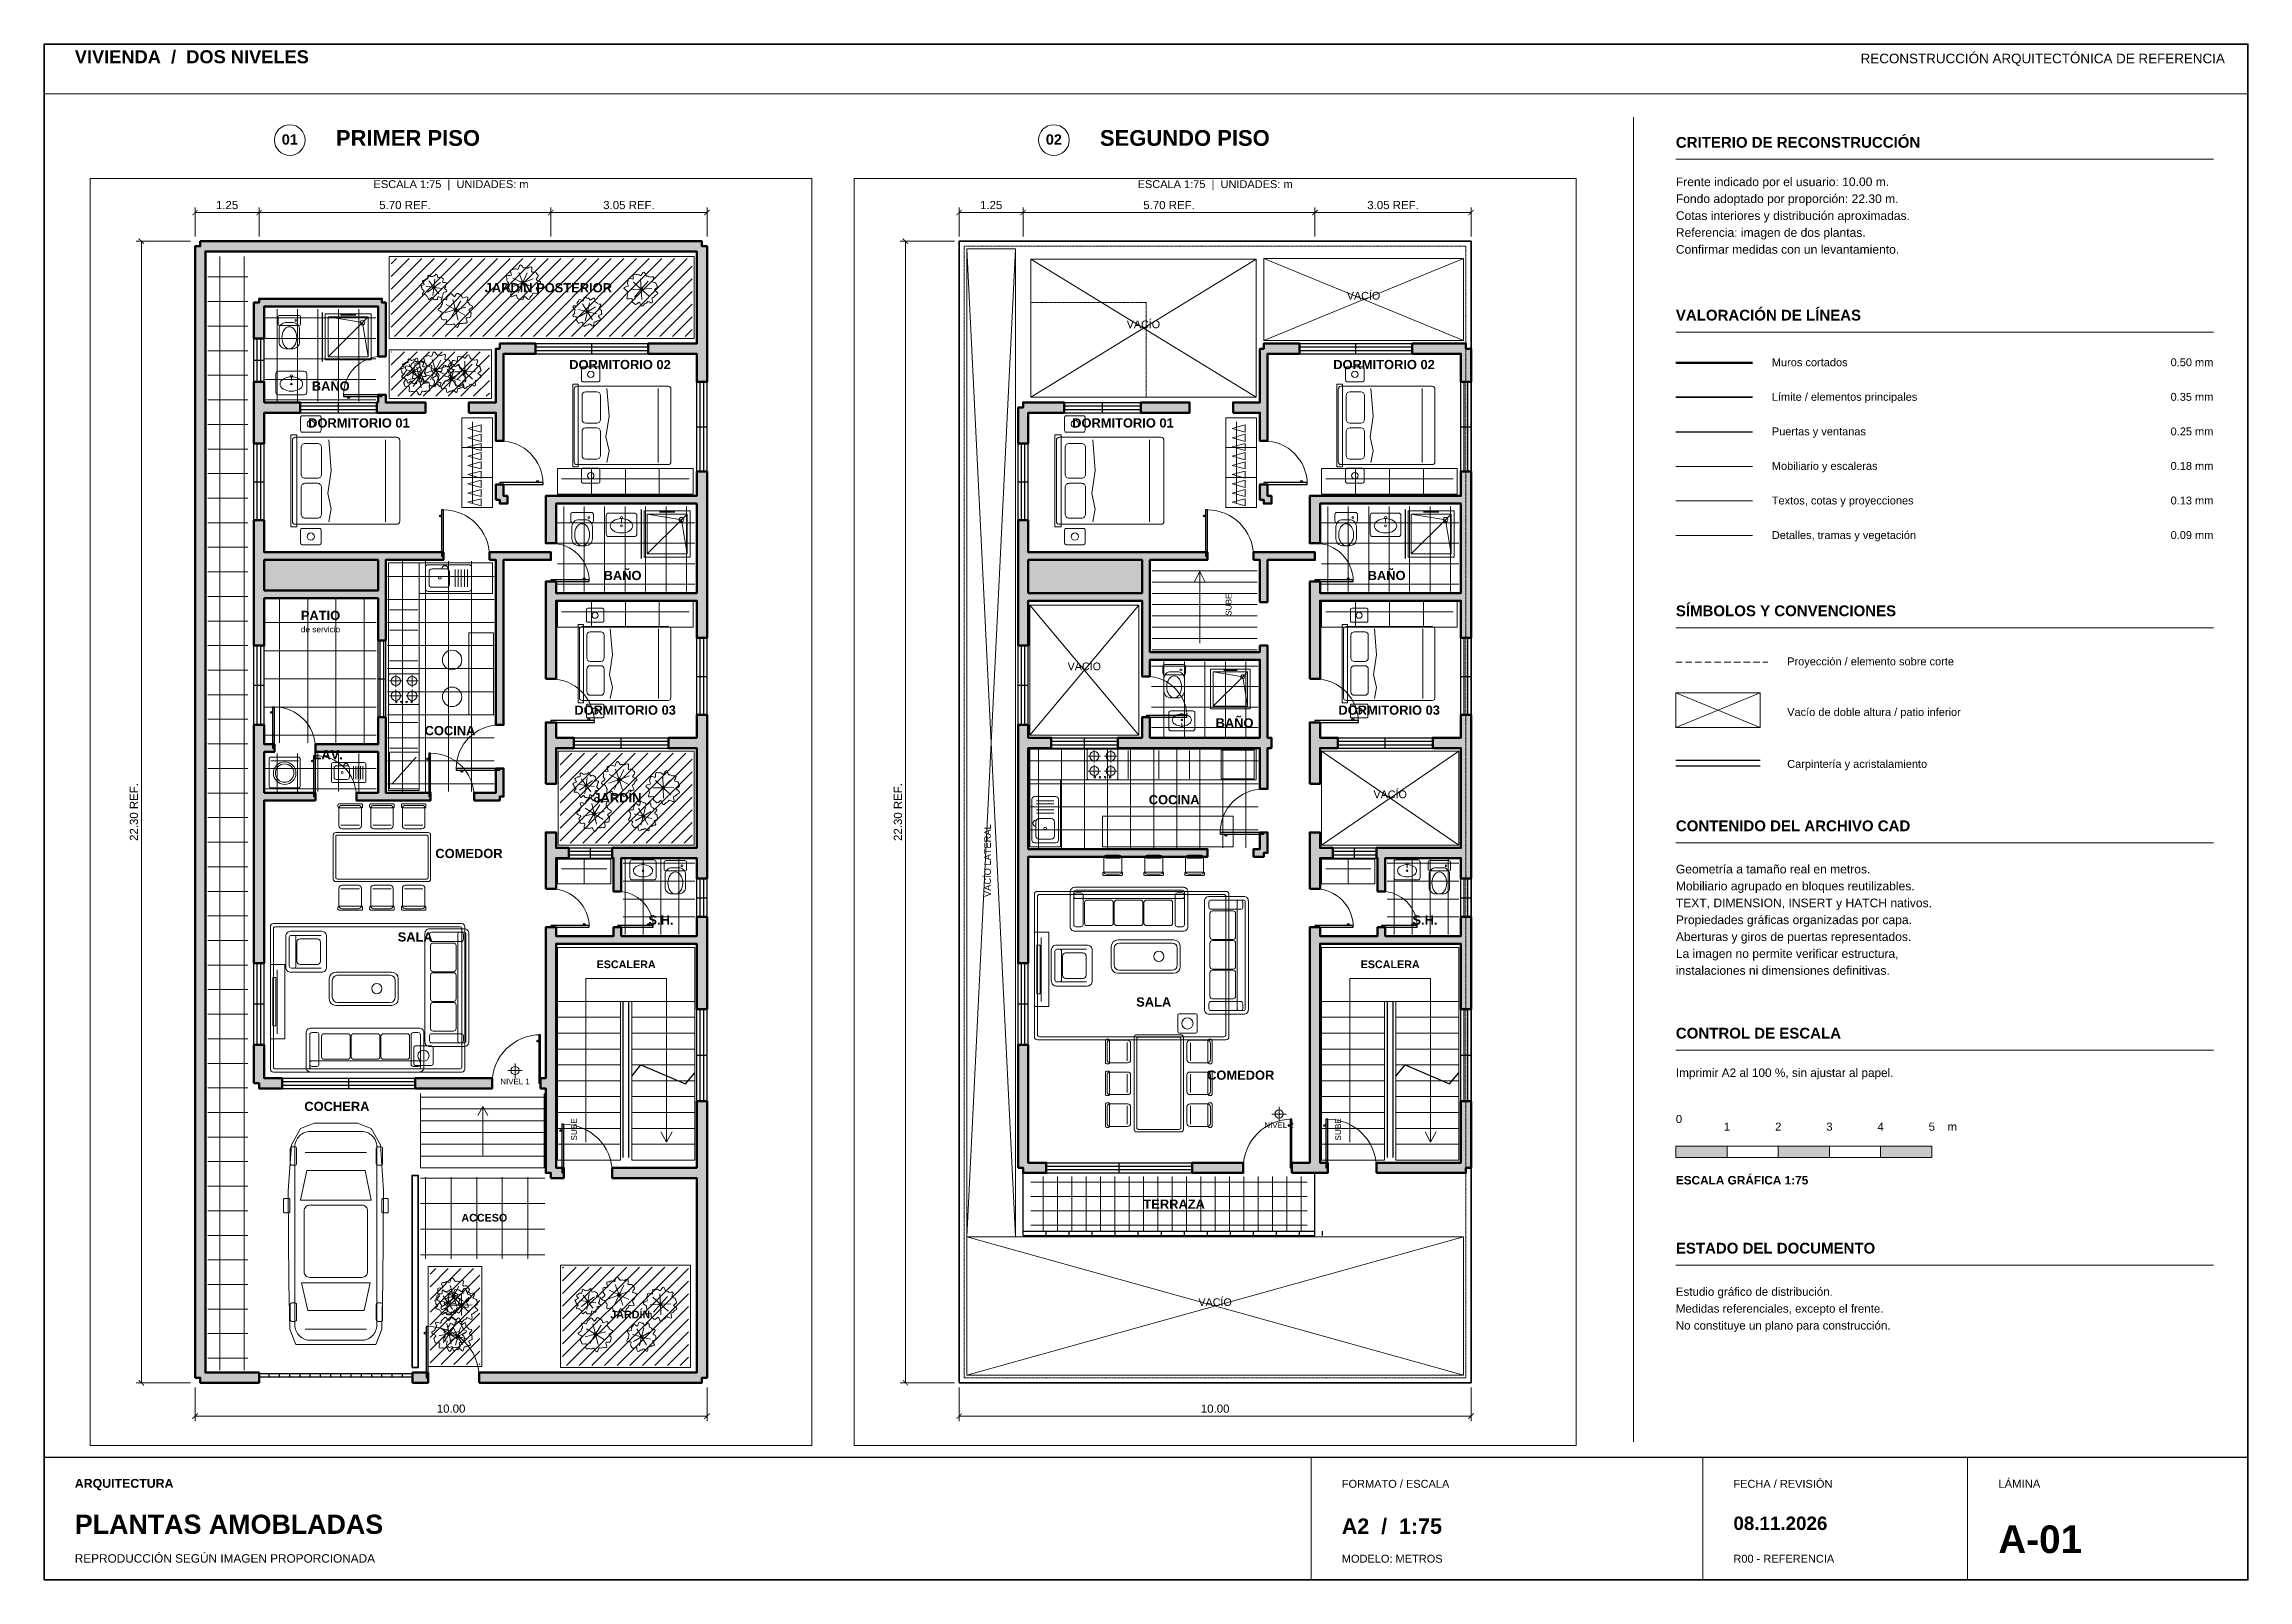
# Paper-space layout 'A-01_PLANTAS_A2' of a CAD drawing. Header units: metres, sheet in millimetres. Extents: x 10 to 584, y 10 to 410.
# The model-space entities are those that its viewports show. They can reach past a viewport. Long polylines and large blocks are cut down to what shows.
import ezdxf
from ezdxf.enums import TextEntityAlignment as Align

# ---------------------------------------------------------------- set-up
doc = ezdxf.new("R2010")
doc.units = ezdxf.units.M
doc.linetypes.add('ARQ_OCULTO', pattern=[0.36, 0.24, -0.12])
for name, color, linetype, lineweight in [('A_COTA', 7, 'Continuous', 13), ('A_ESCALERA', 7, 'Continuous', 18), ('A_LIMITE', 7, 'Continuous', 35), ('A_MUEBLE', 7, 'Continuous', 18), ('A_MURO_CORTE', 7, 'Continuous', 50), ('A_MURO_RELLENO', 7, 'Continuous', 9), ('A_PUERTA', 7, 'Continuous', 25), ('A_ROTULO', 7, 'Continuous', 18), ('A_SANITARIO', 7, 'Continuous', 18), ('A_TEXTO', 7, 'Continuous', 13), ('A_VENTANA', 7, 'Continuous', 25)]:
    doc.layers.add(name, color=color, linetype=linetype, lineweight=lineweight)
for name, color, linetype, lineweight, true_color in [('A_JARDIN', 8, 'Continuous', 9, 0x697d6c), ('A_MUEBLE_DETALLE', 8, 'Continuous', 9, 0x555555), ('A_PISO_TRAMA', 9, 'Continuous', 9, 0xb4b4b4), ('A_PROYECCION', 8, 'ARQ_OCULTO', 13, 0x737373), ('A_VACIO', 9, 'Continuous', 9, 0x9b9b9b)]:
    doc.layers.add(name, color=color, linetype=linetype, lineweight=lineweight, true_color=true_color)
doc.layers.add('A_VPORT_NOPLOT', color=7, linetype='Continuous', lineweight=9, plot=False)
doc.styles.add('ARQ', font='arial.ttf')
doc.styles.add('ARQ_BOLD', font='arialbd.ttf')
doc.styles.add('OpenSansCondensed-Light', font='OpenSansCondensed-Light.ttf')
doc.dimstyles.new('EZDXF', dxfattribs={"dimtxt": 0.25, "dimasz": 0.175, "dimexe": 0.375, "dimexo": 0.125, "dimgap": 0.1, "dimtad": 1, "dimlfac": 100, "dimzin": 12, "dimdsep": 46, "dimtxsty": 'OpenSansCondensed-Light', "dimblk": 'ARCHTICK', "dimcen": 2.5, "dimazin": 3, "dimtfac": 0.5, "dimtmove": 2, "dimatfit": 3})
pattern_1 = [(0, (0, 0), (0, 0.4), []), (90, (0, 0), (0.4, 0), [])]
pattern_2 = [(0, (0, 0), (0, 0.45), []), (90, (0, 0), (0.45, 0), [])]
pattern_3 = [(0, (0, 0), (0, 0.35), []), (90, (0, 0), (0.35, 0), [])]

psp = doc.layouts.new('A-01_PLANTAS_A2')

# ---------------------------------------------------------------- texts
at = {"layer": 'A_TEXTO'}
for s, height, style, p in [('VIVIENDA  /  DOS NIVELES', 3.4, 'ARQ_BOLD', (18, 405)), ('PRIMER PISO', 4.1, 'ARQ_BOLD', (86, 383.5)), ('SEGUNDO PISO', 4.1, 'ARQ_BOLD', (285, 383.5)), ('CRITERIO DE RECONSTRUCCIÓN', 2.8, 'ARQ_BOLD', (435, 383)), ('Frente indicado por el usuario: 10.00 m.', 2.25, 'ARQ', (435, 373)), ('Fondo adoptado por proporción: 22.30 m.', 2.25, 'ARQ', (435, 368.6)), ('Cotas interiores y distribución aproximadas.', 2.25, 'ARQ', (435, 364.2)), ('Referencia: imagen de dos plantas.', 2.25, 'ARQ', (435, 359.8)), ('Confirmar medidas con un levantamiento.', 2.25, 'ARQ', (435, 355.4)), ('VALORACIÓN DE LÍNEAS', 2.8, 'ARQ_BOLD', (435, 338)), ('Muros cortados', 2.05, 'ARQ', (460, 326.1)), ('Límite / elementos principales', 2.05, 'ARQ', (460, 317.1)), ('Puertas y ventanas', 2.05, 'ARQ', (460, 308.1)), ('Mobiliario y escaleras', 2.05, 'ARQ', (460, 299.1)), ('Textos, cotas y proyecciones', 2.05, 'ARQ', (460, 290.1)), ('Detalles, tramas y vegetación', 2.05, 'ARQ', (460, 281.1)), ('SÍMBOLOS Y CONVENCIONES', 2.8, 'ARQ_BOLD', (435, 261)), ('Proyección / elemento sobre corte', 2.05, 'ARQ', (464, 248.2)), ('Vacío de doble altura / patio inferior', 2.05, 'ARQ', (464, 235)), ('Carpintería y acristalamiento', 2.05, 'ARQ', (464, 221.5)), ('CONTENIDO DEL ARCHIVO CAD', 2.8, 'ARQ_BOLD', (435, 205)), ('Geometría a tamaño real en metros.', 2.25, 'ARQ', (435, 194)), ('Mobiliario agrupado en bloques reutilizables.', 2.25, 'ARQ', (435, 189.6)), ('TEXT, DIMENSION, INSERT y HATCH nativos.', 2.25, 'ARQ', (435, 185.2)), ('Aberturas y giros de puertas representados.', 2.25, 'ARQ', (435, 176.4)), ('Propiedades gráficas organizadas por capa.', 2.25, 'ARQ', (435, 180.8)), ('La imagen no permite verificar estructura,', 2.25, 'ARQ', (435, 172)), ('instalaciones ni dimensiones definitivas.', 2.25, 'ARQ', (435, 167.6)), ('CONTROL DE ESCALA', 2.8, 'ARQ_BOLD', (435, 151)), ('Imprimir A2 al 100 %, sin ajustar al papel.', 2.2, 'ARQ', (435, 141)), ('0', 2.1, 'ARQ', (435, 129)), ('ESCALA GRÁFICA 1:75', 2.2, 'ARQ_BOLD', (435, 113)), ('ESTADO DEL DOCUMENTO', 2.8, 'ARQ_BOLD', (435, 95)), ('Estudio gráfico de distribución.', 2.15, 'ARQ', (435, 84)), ('Medidas referenciales, excepto el frente.', 2.15, 'ARQ', (435, 79.6)), ('No constituye un plano para construcción.', 2.15, 'ARQ', (435, 75.2)), ('ARQUITECTURA', 2.3, 'ARQ_BOLD', (18, 34)), ('FORMATO / ESCALA', 2.05, 'ARQ', (348, 34)), ('FECHA / REVISIÓN', 2.05, 'ARQ', (450, 34)), ('LÁMINA', 2.1, 'ARQ', (519, 34)), ('PLANTAS AMOBLADAS', 5, 'ARQ_BOLD', (18, 22)), ('A2  /  1:75', 4, 'ARQ_BOLD', (348, 22)), ('08.11.2026', 3.5, 'ARQ_BOLD', (450, 23)), ('A-01', 7.2, 'ARQ_BOLD', (519, 17)), ('REPRODUCCIÓN SEGÚN IMAGEN PROPORCIONADA', 2.2, 'ARQ', (18, 14.5)), ('MODELO: METROS', 2.05, 'ARQ', (348, 14.5)), ('R00 - REFERENCIA', 2.05, 'ARQ', (450, 14.5))]:
    psp.add_text(s, height=height, dxfattribs=dict(at, style=style)).set_placement(p)
at = {"layer": 'A_TEXTO', "style": 'ARQ'}
for s, height, p in [('RECONSTRUCCIÓN ARQUITECTÓNICA DE REFERENCIA', 2.5, (578, 405)), ('0.50 mm', 2.05, (575, 326.1)), ('0.35 mm', 2.05, (575, 317.1)), ('0.25 mm', 2.05, (575, 308.1)), ('0.18 mm', 2.05, (575, 299.1)), ('0.13 mm', 2.05, (575, 290.1)), ('0.09 mm', 2.05, (575, 281.1))]:
    psp.add_text(s, height=height, dxfattribs=at).set_placement(p, align=Align.RIGHT)
at = {"layer": 'A_TEXTO'}
for s, height, style, p in [('01', 2.7, 'ARQ_BOLD', (74, 383.8)), ('02', 2.7, 'ARQ_BOLD', (273, 383.8)), ('ESCALA 1:75  |  UNIDADES: m', 2.05, 'ARQ', (116, 372.5)), ('ESCALA 1:75  |  UNIDADES: m', 2.05, 'ARQ', (315, 372.5)), ('1', 2.1, 'ARQ', (448.333333, 127)), ('2', 2.1, 'ARQ', (461.666666, 127)), ('3', 2.1, 'ARQ', (474.999999, 127)), ('4', 2.1, 'ARQ', (488.333332, 127)), ('5', 2.1, 'ARQ', (501.666665, 127)), ('m', 2.1, 'ARQ', (507, 127))]:
    psp.add_text(s, height=height, dxfattribs=dict(at, style=style)).set_placement(p, align=Align.CENTER)

msp = doc.modelspace()

# ---------------------------------------------------------------- texts
at = {"layer": 'A_TEXTO'}
for s, height, style, p in [('JARDÍN POSTERIOR', 0.18, 'ARQ_BOLD', (6.9, 21.3)), ('VACÍO', 0.15, 'ARQ', (23.9, 21.16)), ('VACÍO', 0.15, 'ARQ', (19.6, 20.6)), ('DORMITORIO 02', 0.18, 'ARQ_BOLD', (8.3, 19.8)), ('DORMITORIO 02', 0.18, 'ARQ_BOLD', (24.3, 19.8)), ('BAÑO', 0.18, 'ARQ_BOLD', (2.65, 19.38)), ('DORMITORIO 01', 0.18, 'ARQ_BOLD', (3.2, 18.66)), ('DORMITORIO 01', 0.18, 'ARQ_BOLD', (19.2, 18.66)), ('BAÑO', 0.18, 'ARQ_BOLD', (8.35, 15.68)), ('BAÑO', 0.18, 'ARQ_BOLD', (24.35, 15.68)), ('PATIO', 0.18, 'ARQ_BOLD', (2.45, 14.9)), ('de servicio', 0.115, 'ARQ', (2.45, 14.66)), ('VACÍO', 0.15, 'ARQ', (18.445, 13.92)), ('DORMITORIO 03', 0.18, 'ARQ_BOLD', (8.4, 13.05)), ('BAÑO', 0.18, 'ARQ_BOLD', (21.38, 12.8)), ('DORMITORIO 03', 0.18, 'ARQ_BOLD', (24.4, 13.05)), ('COCINA', 0.18, 'ARQ_BOLD', (4.98, 12.65)), ('LAV.', 0.18, 'ARQ_BOLD', (2.6, 12.18)), ('JARDÍN', 0.18, 'ARQ_BOLD', (8.25, 11.34)), ('COCINA', 0.18, 'ARQ_BOLD', (20.2, 11.3)), ('VACÍO', 0.15, 'ARQ', (24.42, 11.42)), ('COMEDOR', 0.18, 'ARQ_BOLD', (5.35, 10.25)), ('S.H.', 0.18, 'ARQ_BOLD', (9.1, 8.95)), ('S.H.', 0.18, 'ARQ_BOLD', (25.1, 8.95)), ('SALA', 0.18, 'ARQ_BOLD', (4.3, 8.62)), ('ESCALERA', 0.15, 'ARQ_BOLD', (8.42, 8.1)), ('ESCALERA', 0.15, 'ARQ_BOLD', (24.42, 8.1)), ('SALA', 0.18, 'ARQ_BOLD', (19.8, 7.35)), ('COMEDOR', 0.18, 'ARQ_BOLD', (21.5, 5.92)), ('NIVEL 1', 0.11, 'ARQ', (6.25, 5.83)), ('COCHERA', 0.18, 'ARQ_BOLD', (2.77, 5.31)), ('NIVEL 2', 0.11, 'ARQ', (22.25, 4.98)), ('TERRAZA', 0.18, 'ARQ_BOLD', (20.2, 3.4)), ('ACCESO', 0.15, 'ARQ_BOLD', (5.65, 3.15)), ('JARDÍN', 0.15, 'ARQ_BOLD', (8.5, 1.26)), ('VACÍO', 0.15, 'ARQ', (21, 1.5))]:
    msp.add_text(s, height=height, dxfattribs=dict(at, style=style)).set_placement(p, align=Align.CENTER)
at = {"layer": 'A_TEXTO', "style": 'ARQ'}
for s, height, p in [('SUBE', 0.115, (21.32, 15.2)), ('VACÍO LATERAL', 0.13, (16.62, 10.2)), ('SUBE', 0.115, (7.46, 4.95)), ('SUBE', 0.115, (23.46, 4.95))]:
    msp.add_text(s, height=height, rotation=90, dxfattribs=at).set_placement(p, align=Align.CENTER)

# ---------------------------------------------------------------- blocks, each defined once
blk = doc.blocks.new('M_LAVADORA')
at = {"layer": 'A_MUEBLE'}
blk.add_lwpolyline([(-0.275, -0.3), (0.275, -0.3, 0.414214), (0.3, -0.275), (0.3, 0.275, 0.414214), (0.275, 0.3), (-0.275, 0.3, 0.414214), (-0.3, 0.275), (-0.3, -0.275, 0.414214)], format="xyb", close=True, dxfattribs=at)
at = {"layer": 'A_MUEBLE_DETALLE'}
blk.add_line((-0.27, 0.23), (0.27, 0.23), dxfattribs=at)
for radius in [0.22, 0.18]:
    blk.add_circle((0, -0.01), radius, dxfattribs=at)
blk = doc.blocks.new('M_FREGADERO')
at = {"layer": 'A_MUEBLE'}
blk.add_lwpolyline([(-0.4, -0.26), (0.4, -0.26, 0.414214), (0.45, -0.21), (0.45, 0.21, 0.414214), (0.4, 0.26), (-0.4, 0.26, 0.414214), (-0.45, 0.21), (-0.45, -0.21, 0.414214)], format="xyb", close=True, dxfattribs=at)
at = {"layer": 'A_MUEBLE_DETALLE'}
for p, q in [((0.13, -0.17), (0.13, 0.17)), ((0.19, -0.17), (0.19, 0.17)), ((0.25, -0.17), (0.25, 0.17)), ((0.31, -0.17), (0.31, 0.17)), ((0.37, -0.17), (0.37, 0.17))]:
    blk.add_line(p, q, dxfattribs=at)
blk.add_lwpolyline([(-0.32, -0.18), (-0.04, -0.18, 0.414214), (0.02, -0.12), (0.02, 0.12, 0.414214), (-0.04, 0.18), (-0.32, 0.18, 0.414214), (-0.38, 0.12), (-0.38, -0.12, 0.414214)], format="xyb", close=True, dxfattribs=at)
blk.add_circle((-0.17, 0), 0.025, dxfattribs=at)
at = {"layer": 'A_SANITARIO'}
blk.add_arc((-0.07, 0.18), 0.06, 0, 180, dxfattribs=at)
blk = doc.blocks.new('M_COCINA_4_HORNILLAS')
at = {"layer": 'A_MUEBLE'}
blk.add_lwpolyline([(-0.27, -0.3), (0.27, -0.3, 0.414214), (0.3, -0.27), (0.3, 0.27, 0.414214), (0.27, 0.3), (-0.27, 0.3, 0.414214), (-0.3, 0.27), (-0.3, -0.27, 0.414214)], format="xyb", close=True, dxfattribs=at)
at = {"layer": 'A_MUEBLE_DETALLE'}
for p, q in [((-0.28, 0.16), (-0.04, 0.16)), ((-0.16, 0.04), (-0.16, 0.28)), ((0.04, 0.16), (0.28, 0.16)), ((0.16, 0.04), (0.16, 0.28)), ((-0.28, -0.13), (-0.04, -0.13)), ((-0.16, -0.25), (-0.16, -0.01)), ((0.04, -0.13), (0.28, -0.13)), ((0.16, -0.25), (0.16, -0.01))]:
    blk.add_line(p, q, dxfattribs=at)
for centre, radius in [((-0.16, 0.16), 0.09), ((0.16, 0.16), 0.09), ((-0.16, -0.13), 0.09), ((-0.15, -0.25), 0.016), ((-0.05, -0.25), 0.016), ((0.05, -0.25), 0.016), ((0.16, -0.13), 0.09), ((0.15, -0.25), 0.016)]:
    blk.add_circle(centre, radius, dxfattribs=at)
blk = doc.blocks.new('M_DUCHA_90')
at = {"layer": 'A_MUEBLE_DETALLE'}
for p in [(-0.39, 0.39), (-0.39, -0.39), (0.39, 0.39), (0.39, -0.39)]:
    blk.add_line(p, (0.28, 0.28), dxfattribs=at)
blk.add_lwpolyline([(-0.39, -0.39), (0.39, -0.39), (0.39, 0.39), (-0.39, 0.39)], close=True, dxfattribs=at)
blk.add_circle((0.28, 0.28), 0.045, dxfattribs=at)
at = {"layer": 'A_SANITARIO'}
blk.add_lwpolyline([(-0.45, -0.45), (0.45, -0.45), (0.45, 0.45), (-0.45, 0.45)], close=True, dxfattribs=at)
at = {"layer": 'A_VENTANA'}
blk.add_line((-0.15, 0.43), (0.15, 0.43), dxfattribs=at)
blk = doc.blocks.new('M_INODORO')
at = {"layer": 'A_MUEBLE_DETALLE'}
blk.add_circle((0.13, 0.3), 0.018, dxfattribs=at)
at = {"layer": 'A_SANITARIO'}
for points in [[(-0.185, 0.2), (0.185, 0.2, 0.414214), (0.22, 0.235), (0.22, 0.365, 0.414214), (0.185, 0.4), (-0.185, 0.4, 0.414214), (-0.22, 0.365), (-0.22, 0.235, 0.414214)], [(-0.067, -0.25), (0.067, -0.25, 0.414214), (0.2, -0.117), (0.2, 0.127, 0.414214), (0.067, 0.26), (-0.067, 0.26, 0.414214), (-0.2, 0.127), (-0.2, -0.117, 0.414214)]]:
    blk.add_lwpolyline(points, format="xyb", close=True, dxfattribs=at)
blk.add_ellipse((0, -0.035), major_axis=(0, 0.215), ratio=0.674419, dxfattribs=at)
blk = doc.blocks.new('M_LAVATORIO')
at = {"layer": 'A_MUEBLE_DETALLE'}
blk.add_circle((0, -0.02), 0.018, dxfattribs=at)
at = {"layer": 'A_SANITARIO'}
blk.add_line((0, 0.13), (0, 0.05), dxfattribs=at)
blk.add_lwpolyline([(-0.25, -0.23), (0.25, -0.23, 0.414214), (0.3, -0.18), (0.3, 0.18, 0.414214), (0.25, 0.23), (-0.25, 0.23, 0.414214), (-0.3, 0.18), (-0.3, -0.18, 0.414214)], format="xyb", close=True, dxfattribs=at)
blk.add_circle((0, 0.14), 0.022, dxfattribs=at)
blk.add_ellipse((0, -0.02), major_axis=(0.22, 0), ratio=0.636364, dxfattribs=at)
blk = doc.blocks.new('M_SOFA_3_PLAZAS')
at = {"layer": 'A_MUEBLE'}
for points in [[(-1.06, -0.43), (1.06, -0.43, 0.414214), (1.15, -0.34), (1.15, 0.34, 0.414214), (1.06, 0.43), (-1.06, 0.43, 0.414214), (-1.15, 0.34), (-1.15, -0.34, 0.414214)], [(-1.04, -0.34), (-0.94, -0.34, 0.414214), (-0.9, -0.3), (-0.9, 0.28, 0.414214), (-0.94, 0.32), (-1.04, 0.32, 0.414214), (-1.08, 0.28), (-1.08, -0.3, 0.414214)], [(0.94, -0.34), (1.04, -0.34, 0.414214), (1.08, -0.3), (1.08, 0.28, 0.414214), (1.04, 0.32), (0.94, 0.32, 0.414214), (0.9, 0.28), (0.9, -0.3, 0.414214)]]:
    blk.add_lwpolyline(points, format="xyb", close=True, dxfattribs=at)
at = {"layer": 'A_MUEBLE_DETALLE'}
for points in [[(-1.04, 0.21), (1.04, 0.21, 0.414214), (1.08, 0.25), (1.08, 0.33, 0.414214), (1.04, 0.37), (-1.04, 0.37, 0.414214), (-1.08, 0.33), (-1.08, 0.25, 0.414214)], [(-0.82, -0.32), (-0.36, -0.32, 0.414214), (-0.31, -0.27), (-0.31, 0.13, 0.414214), (-0.36, 0.18), (-0.82, 0.18, 0.414214), (-0.87, 0.13), (-0.87, -0.27, 0.414214)], [(-0.24, -0.32), (0.22, -0.32, 0.414214), (0.27, -0.27), (0.27, 0.13, 0.414214), (0.22, 0.18), (-0.24, 0.18, 0.414214), (-0.29, 0.13), (-0.29, -0.27, 0.414214)], [(0.34, -0.32), (0.8, -0.32, 0.414214), (0.85, -0.27), (0.85, 0.13, 0.414214), (0.8, 0.18), (0.34, 0.18, 0.414214), (0.29, 0.13), (0.29, -0.27, 0.414214)]]:
    blk.add_lwpolyline(points, format="xyb", close=True, dxfattribs=at)
blk = doc.blocks.new('M_BUTACA')
at = {"layer": 'A_MUEBLE'}
for p, q in [((-0.32, -0.29), (-0.32, 0.22)), ((0.32, -0.29), (0.32, 0.22))]:
    blk.add_line(p, q, dxfattribs=at)
blk.add_lwpolyline([(-0.3, -0.4), (0.3, -0.4, 0.414214), (0.4, -0.3), (0.4, 0.3, 0.414214), (0.3, 0.4), (-0.3, 0.4, 0.414214), (-0.4, 0.3), (-0.4, -0.3, 0.414214)], format="xyb", close=True, dxfattribs=at)
at = {"layer": 'A_MUEBLE_DETALLE'}
for points in [[(-0.28, 0.2), (0.28, 0.2, 0.414214), (0.32, 0.24), (0.32, 0.29, 0.414214), (0.28, 0.33), (-0.28, 0.33, 0.414214), (-0.32, 0.29), (-0.32, 0.24, 0.414214)], [(-0.19, -0.28), (0.19, -0.28, 0.414214), (0.25, -0.22), (0.25, 0.12, 0.414214), (0.19, 0.18), (-0.19, 0.18, 0.414214), (-0.25, 0.12), (-0.25, -0.22, 0.414214)]]:
    blk.add_lwpolyline(points, format="xyb", close=True, dxfattribs=at)
blk = doc.blocks.new('M_SILLA')
at = {"layer": 'A_MUEBLE'}
blk.add_lwpolyline([(-0.16, -0.23), (0.16, -0.23, 0.414214), (0.22, -0.17), (0.22, 0.17, 0.414214), (0.16, 0.23), (-0.16, 0.23, 0.414214), (-0.22, 0.17), (-0.22, -0.17, 0.414214)], format="xyb", close=True, dxfattribs=at)
at = {"layer": 'A_MUEBLE_DETALLE'}
blk.add_line((-0.18, -0.16), (0.18, -0.16), dxfattribs=at)
blk.add_lwpolyline([(-0.215, 0.18), (0.215, 0.18, 0.414214), (0.24, 0.205), (0.24, 0.235, 0.414214), (0.215, 0.26), (-0.215, 0.26, 0.414214), (-0.24, 0.235), (-0.24, 0.205, 0.414214)], format="xyb", close=True, dxfattribs=at)
blk = doc.blocks.new('M_COMEDOR_6')
at = {"layer": 'A_MUEBLE'}
blk.add_lwpolyline([(-0.43, -0.95), (0.43, -0.95, 0.414214), (0.48, -0.9), (0.48, 0.9, 0.414214), (0.43, 0.95), (-0.43, 0.95, 0.414214), (-0.48, 0.9), (-0.48, -0.9, 0.414214)], format="xyb", close=True, dxfattribs=at)
at = {"layer": 'A_MUEBLE_DETALLE'}
blk.add_lwpolyline([(-0.4, -0.9), (0.4, -0.9, 0.414214), (0.43, -0.87), (0.43, 0.87, 0.414214), (0.4, 0.9), (-0.4, 0.9, 0.414214), (-0.43, 0.87), (-0.43, -0.87, 0.414214)], format="xyb", close=True, dxfattribs=at)
at = {"layer": 'A_MUEBLE'}
for p, rotation in [((-0.78, 0.62), 90), ((0.78, 0.62), 270), ((-0.78, 0), 90), ((0.78, 0), 270), ((-0.78, -0.62), 90), ((0.78, -0.62), 270)]:
    blk.add_blockref('M_SILLA', p, dxfattribs=dict(at, rotation=rotation))
blk = doc.blocks.new('M_CAMA_DOBLE_170x210')
at = {"layer": 'A_MUEBLE'}
for points in [[(-1.22, 0.49), (-0.96, 0.49, 0.414214), (-0.93, 0.52), (-0.93, 0.86, 0.414214), (-0.96, 0.89), (-1.22, 0.89, 0.414214), (-1.25, 0.86), (-1.25, 0.52, 0.414214)], [(-0.79, -1.05), (0.79, -1.05, 0.414214), (0.85, -0.99), (0.85, 0.99, 0.414214), (0.79, 1.05), (-0.79, 1.05, 0.414214), (-0.85, 0.99), (-0.85, -0.99, 0.414214)], [(0.98, 0.49), (1.24, 0.49, 0.414214), (1.27, 0.52), (1.27, 0.86, 0.414214), (1.24, 0.89), (0.98, 0.89, 0.414214), (0.95, 0.86), (0.95, 0.52, 0.414214)]]:
    blk.add_lwpolyline(points, format="xyb", close=True, dxfattribs=at)
blk.add_lwpolyline([(-0.9, 0.96), (0.9, 0.96), (0.9, 1.08), (-0.9, 1.08)], close=True, dxfattribs=at)
at = {"layer": 'A_MUEBLE_DETALLE'}
blk.add_line((-0.8, -0.77), (0.8, -0.77), dxfattribs=at)
for points in [[(-0.65, 0.48), (-0.13, 0.48, 0.414214), (-0.05, 0.56), (-0.05, 0.8, 0.414214), (-0.13, 0.88), (-0.65, 0.88, 0.414214), (-0.73, 0.8), (-0.73, 0.56, 0.414214)], [(0.13, 0.48), (0.65, 0.48, 0.414214), (0.73, 0.56), (0.73, 0.8, 0.414214), (0.65, 0.88), (0.13, 0.88, 0.414214), (0.05, 0.8), (0.05, 0.56, 0.414214)]]:
    blk.add_lwpolyline(points, format="xyb", close=True, dxfattribs=at)
blk.add_lwpolyline([(-0.8, 0.34), (-0.55, 0.29), (-0.25, 0.36), (0.2, 0.29), (0.8, 0.34)], dxfattribs=at)
for centre in [(-1.09, 0.69), (1.11, 0.69)]:
    blk.add_circle(centre, 0.07, dxfattribs=at)
blk = doc.blocks.new('M_ARBUSTO')
at = {"layer": 'A_JARDIN'}
for q in [(-0.325243, -0.05583), (-0.269459, 0.190504), (-0.190504, -0.269459), (-0.05583, 0.325243), (0.190504, 0.269459), (0.325243, 0.05583), (0.05583, -0.325243), (0.269459, -0.190504)]:
    blk.add_line((0, 0), q, dxfattribs=at)
blk.add_lwpolyline([(0.48, 0), (0.532202, 0.034882), (0.535216, 0.070462), (0.493852, 0.098233), (0.451569, 0.120998), (0.434131, 0.147368), (0.426391, 0.176617), (0.407065, 0.200742), (0.385381, 0.2225), (0.386018, 0.257929), (0.406544, 0.311952), (0.411501, 0.360877), (0.374411, 0.374411), (0.311136, 0.354783), (0.26044, 0.339412), (0.239444, 0.358353), (0.23134, 0.400692), (0.214214, 0.434383), (0.186617, 0.450533), (0.159245, 0.469121), (0.133808, 0.49938), (0.102576, 0.515685), (0.064475, 0.489734), (0.028655, 0.437193), (0, 0.41), (-0.028655, 0.437193), (-0.064475, 0.489734), (-0.102576, 0.515685), (-0.133808, 0.49938), (-0.159245, 0.469121), (-0.186617, 0.450533), (-0.214214, 0.434383), (-0.23134, 0.400692), (-0.239444, 0.358353), (-0.26044, 0.339412), (-0.311136, 0.354783), (-0.374411, 0.374411), (-0.411501, 0.360877), (-0.406544, 0.311952), (-0.386018, 0.257929), (-0.385381, 0.2225), (-0.407065, 0.200742), (-0.426391, 0.176617), (-0.434131, 0.147368), (-0.451569, 0.120998), (-0.493852, 0.098233), (-0.535216, 0.070462), (-0.532202, 0.034882), (-0.48, 0), (-0.425743, -0.027905), (-0.416571, -0.054843), (-0.447702, -0.089053), (-0.47572, -0.127469), (-0.474922, -0.161214), (-0.460533, -0.190759), (-0.453933, -0.223855), (-0.446003, -0.2575), (-0.412193, -0.275419), (-0.355075, -0.272459), (-0.310265, -0.272095), (-0.304411, -0.304411), (-0.321836, -0.366984), (-0.323971, -0.422207), (-0.293904, -0.439858), (-0.24866, -0.430692), (-0.210383, -0.426614), (-0.180759, -0.436391), (-0.149337, -0.439932), (-0.114658, -0.427909), (-0.084711, -0.425869), (-0.06083, -0.462053), (-0.034132, -0.520751), (0, -0.55), (0.034132, -0.520751), (0.06083, -0.462053), (0.084711, -0.425869), (0.114658, -0.427909), (0.149337, -0.439932), (0.180759, -0.436391), (0.210383, -0.426614), (0.24866, -0.430692), (0.293904, -0.439858), (0.323971, -0.422207), (0.321836, -0.366984), (0.304411, -0.304411), (0.310265, -0.272095), (0.355075, -0.272459), (0.412193, -0.275419), (0.446003, -0.2575), (0.453933, -0.223855), (0.460533, -0.190759), (0.474922, -0.161214), (0.47572, -0.127469), (0.447702, -0.089053), (0.416571, -0.054843), (0.425743, -0.027905)], close=True, dxfattribs=at)
blk.add_circle((0, 0), 0.05, dxfattribs=at)
blk = doc.blocks.new('M_AUTO_SEDAN_190x440')
at = {"layer": 'A_MUEBLE'}
blk.add_lwpolyline([(-0.78, -2.1), (-0.9, -1.8), (-0.92, -0.9), (-0.93, 0.9), (-0.87, 1.8), (-0.69, 2.12), (-0.42, 2.22), (0.42, 2.22), (0.69, 2.12), (0.87, 1.8), (0.93, 0.9), (0.92, -0.9), (0.9, -1.8), (0.78, -2.1)], close=True, dxfattribs=at)
at = {"layer": 'A_MUEBLE_DETALLE'}
for p, q in [((-0.6, 1.65), (0.6, 1.65)), ((-0.6, -1.8), (0.6, -1.8))]:
    blk.add_line(p, q, dxfattribs=at)
for points in [[(-0.86, 1.4), (-0.8, 1.4, 0.414214), (-0.77, 1.43), (-0.77, 1.73, 0.414214), (-0.8, 1.76), (-0.86, 1.76, 0.414214), (-0.89, 1.73), (-0.89, 1.43, 0.414214)], [(-0.5, -2.02), (0.5, -2.02, 0.414214), (0.8, -1.72), (0.8, 1.76, 0.414214), (0.5, 2.06), (-0.5, 2.06, 0.414214), (-0.8, 1.76), (-0.8, -1.72, 0.414214)], [(0.82, 1.4), (0.88, 1.4, 0.414214), (0.91, 1.43), (0.91, 1.73, 0.414214), (0.88, 1.76), (0.82, 1.76, 0.414214), (0.79, 1.73), (0.79, 1.43, 0.414214)], [(-1, 0.47), (-0.92, 0.47, 0.414214), (-0.9, 0.49), (-0.9, 0.73, 0.414214), (-0.92, 0.75), (-1, 0.75, 0.414214), (-1.02, 0.73), (-1.02, 0.49, 0.414214)], [(-0.51, -0.79), (0.51, -0.79, 0.414214), (0.62, -0.68), (0.62, 0.51, 0.414214), (0.51, 0.62), (-0.51, 0.62, 0.414214), (-0.62, 0.51), (-0.62, -0.68, 0.414214)], [(0.92, 0.47), (1, 0.47, 0.414214), (1.02, 0.49), (1.02, 0.73, 0.414214), (1, 0.75), (0.92, 0.75, 0.414214), (0.9, 0.73), (0.9, 0.49, 0.414214)], [(-0.86, -1.65), (-0.8, -1.65, 0.414214), (-0.77, -1.62), (-0.77, -1.32, 0.414214), (-0.8, -1.29), (-0.86, -1.29, 0.414214), (-0.89, -1.32), (-0.89, -1.62, 0.414214)], [(0.82, -1.65), (0.88, -1.65, 0.414214), (0.91, -1.62), (0.91, -1.32, 0.414214), (0.88, -1.29), (0.82, -1.29, 0.414214), (0.79, -1.32), (0.79, -1.62, 0.414214)]]:
    blk.add_lwpolyline(points, format="xyb", close=True, dxfattribs=at)
for points in [[(-0.69, 0.72), (-0.57, 1.3), (0.57, 1.3), (0.69, 0.72)], [(-0.67, -0.9), (-0.55, -1.44), (0.55, -1.44), (0.67, -0.9)]]:
    blk.add_lwpolyline(points, close=True, dxfattribs=at)
blk = doc.blocks.new('_ARCHTICK')
at = {"color": 0, "linetype": 'BYBLOCK', "const_width": 0.15}
blk.add_lwpolyline([(-0.5, -0.5), (0.5, 0.5)], dxfattribs=at)

# ---------------------------------------------------------------- dimensions: what is measured, and where the dimension line sits
at = {"layer": 'A_COTA'}
for base, p1, p2, text in [((0, 22.86), (0, 22.3), (1.25, 22.3), '1.25'), ((1.25, 22.86), (1.25, 22.3), (6.95, 22.3), '5.70 REF.'), ((6.95, 22.86), (6.95, 22.3), (10, 22.3), '3.05 REF.'), ((16, 22.86), (16, 22.3), (17.25, 22.3), '1.25'), ((17.25, 22.86), (17.25, 22.3), (22.95, 22.3), '5.70 REF.'), ((22.95, 22.86), (22.95, 22.3), (26, 22.3), '3.05 REF.'), ((0, -0.65), (0, 0), (10, 0), '10.00'), ((16, -0.65), (16, 0), (26, 0), '10.00')]:
    msp.add_linear_dim(base=base, p1=p1, p2=p2, text=text, dimstyle='EZDXF', override={"dimtxt": 0.16, "dimasz": 0.105, "dimexe": 0.1, "dimexo": 0.09, "dimgap": 0.065, "dimtad": 1, "dimdec": 2, "dimzin": 0, "dimtxsty": 'ARQ', "dimblk": 'ARCHTICK', "dimclrd": 256, "dimclre": 256, "dimclrt": 256, "dimlwd": 13, "dimlwe": 13}, dxfattribs=at).render()
for base, p1, p2 in [((-1.05, 0), (0, 0), (0, 22.3)), ((14.95, 0), (16, 0), (16, 22.3))]:
    msp.add_linear_dim(base=base, p1=p1, p2=p2, angle=90, text='22.30 REF.', dimstyle='EZDXF', override={"dimtxt": 0.16, "dimasz": 0.105, "dimexe": 0.1, "dimexo": 0.09, "dimgap": 0.065, "dimtad": 1, "dimdec": 2, "dimzin": 0, "dimtxsty": 'ARQ', "dimblk": 'ARCHTICK', "dimclrd": 256, "dimclre": 256, "dimclrt": 256, "dimlwd": 13, "dimlwe": 13}, dxfattribs=at).render()

# ---------------------------------------------------------------- hatches: boundary and pattern name
at = {"layer": 'A_MURO_RELLENO'}
h = msp.add_hatch(color=256, dxfattribs=at)
h.dxf.hatch_style = 1
h.paths.add_polyline_path([(0, 0.1), (0.1, 0.1), (0.1, 0), (1.25, 0), (1.25, 0.2), (0.2, 0.2), (0.2, 22.1), (9.8, 22.1), (9.8, 20.3), (8.85, 20.3), (8.85, 20.1), (9.8, 20.1), (9.8, 19.55), (10, 19.55), (10, 22.2), (9.9, 22.2), (9.9, 22.3), (0.1, 22.3), (0.1, 22.2), (0, 22.2)])
h.paths.add_polyline_path([(1.15, 5.85), (1.25, 5.85), (1.25, 5.75), (1.7, 5.75), (1.7, 5.95), (1.35, 5.95), (1.35, 6.6), (1.15, 6.6)])
h.paths.add_polyline_path([(1.15, 8.2), (1.35, 8.2), (1.35, 11.375), (2.35, 11.375), (2.35, 11.525), (1.35, 11.525), (1.35, 12.325), (1.55, 12.325), (1.55, 12.475), (1.35, 12.475), (1.35, 12.85), (1.15, 12.85)])
h.paths.add_polyline_path([(1.15, 14.4), (1.35, 14.4), (1.35, 15.325), (3.575, 15.325), (3.575, 14.5), (3.725, 14.5), (3.725, 16.075), (4.85, 16.075), (4.85, 16.225), (1.35, 16.225), (1.35, 16.85), (1.15, 16.85)])
h.paths.add_polyline_path([(1.15, 18.35), (1.35, 18.35), (1.35, 18.95), (2.05, 18.95), (2.05, 19.15), (1.35, 19.15), (1.35, 19.55), (1.15, 19.55)])
h.paths.add_polyline_path([(1.15, 20.4), (1.35, 20.4), (1.35, 21.025), (3.575, 21.025), (3.575, 20.05), (3.725, 20.05), (3.725, 21.1), (3.65, 21.1), (3.65, 21.175), (1.25, 21.175), (1.25, 21.1), (1.15, 21.1)])
h.paths.add_polyline_path([(1.35, 15.475), (1.35, 16.075), (3.575, 16.075), (3.575, 15.475)], flags=0)
h.paths.add_polyline_path([(2.35, 12.325), (3.575, 12.325), (3.575, 11.525), (3.15, 11.525), (3.15, 11.375), (4.6, 11.375), (4.6, 11.525), (3.725, 11.525), (3.725, 13), (3.575, 13), (3.575, 12.475), (2.35, 12.475)])
h.paths.add_polyline_path([(3.55, 18.95), (4.5, 18.95), (4.5, 19.15), (3.725, 19.15), (3.725, 19.3), (3.575, 19.3), (3.575, 19.15), (3.55, 19.15)])
h.paths.add_polyline_path([(4.25, 0), (4.55, 0), (4.55, 0.2), (4.25, 0.2)])
h.paths.add_polyline_path([(4.3, 5.75), (5.8, 5.75), (5.8, 5.95), (4.3, 5.95)])
h.paths.add_polyline_path([(5.35, 18.95), (5.875, 18.95), (5.875, 18.4), (6.025, 18.4), (6.025, 20.1), (6.65, 20.1), (6.65, 20.3), (5.95, 20.3), (5.95, 20.2), (5.875, 20.2), (5.875, 19.15), (5.35, 19.15)])
h.paths.add_polyline_path([(5.45, 11.375), (5.95, 11.375), (5.95, 11.45), (6.025, 11.45), (6.025, 12), (5.875, 12), (5.875, 11.525), (5.45, 11.525)])
h.paths.add_polyline_path([(5.55, 0), (9.9, 0), (9.9, 0.1), (10, 0.1), (10, 5.5), (9.8, 5.5), (9.8, 4.2), (8.15, 4.2), (8.15, 4), (9.8, 4), (9.8, 0.2), (5.55, 0.2)])
h.paths.add_polyline_path([(5.75, 16.075), (5.875, 16.075), (5.875, 12.85), (6.025, 12.85), (6.025, 16.075), (6.95, 16.075), (6.95, 16.225), (5.75, 16.225)])
h.paths.add_polyline_path([(5.875, 17.25), (5.95, 17.25), (5.95, 17.175), (6.1, 17.175), (6.1, 17.325), (6.025, 17.325), (6.025, 17.55), (5.875, 17.55)])
h.paths.add_polyline_path([(6.75, 5.75), (6.85, 5.75), (6.85, 4.1), (6.95, 4.1), (6.95, 4), (7.2, 4), (7.2, 4.2), (7.05, 4.2), (7.05, 8.575), (9.8, 8.575), (9.8, 7.3), (10, 7.3), (10, 9.1), (9.8, 9.1), (9.8, 8.725), (8.325, 8.725), (8.325, 8.9), (8.175, 8.9), (8.175, 8.725), (7.05, 8.725), (7.05, 8.9), (6.85, 8.9), (6.85, 5.95), (6.75, 5.95)])
h.paths.add_polyline_path([(6.85, 9.65), (7.05, 9.65), (7.05, 10.25), (7.3, 10.25), (7.3, 10.45), (7.05, 10.45), (7.05, 10.75), (6.85, 10.75)])
h.paths.add_polyline_path([(6.85, 11.7), (7.05, 11.7), (7.05, 12.4), (7.4, 12.4), (7.4, 12.6), (7.05, 12.6), (7.05, 12.9), (6.85, 12.9)])
h.paths.add_polyline_path([(6.85, 13.75), (7.05, 13.75), (7.05, 15.275), (9.8, 15.275), (9.8, 14.55), (10, 14.55), (10, 17.8), (9.8, 17.8), (9.8, 17.325), (6.85, 17.325), (6.85, 16.4), (7.05, 16.4), (7.05, 17.175), (9.8, 17.175), (9.8, 15.425), (7.05, 15.425), (7.05, 15.65), (6.85, 15.65)])
h.paths.add_polyline_path([(8.15, 10.25), (8.175, 10.25), (8.175, 9.6), (8.325, 9.6), (8.325, 10.25), (9.8, 10.25), (9.8, 9.85), (10, 9.85), (10, 13.05), (9.8, 13.05), (9.8, 12.6), (9.25, 12.6), (9.25, 12.4), (9.8, 12.4), (9.8, 10.45), (8.15, 10.45)])
h = msp.add_hatch(color=256, dxfattribs=at)
h.dxf.hatch_style = 1
h.paths.add_polyline_path([(17.15, 4.2), (17.25, 4.2), (17.25, 4.1), (17.7, 4.1), (17.7, 4.3), (17.35, 4.3), (17.35, 6.6), (17.15, 6.6)])
h.paths.add_polyline_path([(17.15, 8.2), (17.35, 8.2), (17.35, 10.275), (20.85, 10.275), (20.85, 10.425), (17.35, 10.425), (17.35, 12.4), (17.8, 12.4), (17.8, 12.6), (17.35, 12.6), (17.35, 12.85), (17.15, 12.85)])
h.paths.add_polyline_path([(17.15, 14.4), (17.35, 14.4), (17.35, 15.275), (19.575, 15.275), (19.575, 13.8), (19.725, 13.8), (19.725, 14.125), (21.875, 14.125), (21.875, 12.6), (19.725, 12.6), (19.725, 13), (19.575, 13), (19.575, 12.6), (19.1, 12.6), (19.1, 12.4), (21.875, 12.4), (21.875, 11.6), (22.025, 11.6), (22.025, 12.4), (22.1, 12.4), (22.1, 12.6), (22.025, 12.6), (22.025, 14.4), (21.875, 14.4), (21.875, 14.275), (19.725, 14.275), (19.725, 16.075), (20.85, 16.075), (20.85, 16.225), (17.35, 16.225), (17.35, 16.85), (17.15, 16.85)])
h.paths.add_polyline_path([(17.15, 18.35), (17.35, 18.35), (17.35, 18.95), (18.05, 18.95), (18.05, 19.15), (17.25, 19.15), (17.25, 19.05), (17.15, 19.05)])
h.paths.add_polyline_path([(17.35, 15.425), (17.35, 16.075), (19.575, 16.075), (19.575, 15.425)], flags=0)
h.paths.add_polyline_path([(19.55, 18.95), (20.5, 18.95), (20.5, 19.15), (19.55, 19.15)])
h.paths.add_polyline_path([(20.55, 4.1), (21.55, 4.1), (21.55, 4.3), (20.55, 4.3)])
h.paths.add_polyline_path([(21.35, 18.95), (21.875, 18.95), (21.875, 18.4), (22.025, 18.4), (22.025, 20.1), (22.65, 20.1), (22.65, 20.3), (21.95, 20.3), (21.95, 20.2), (21.875, 20.2), (21.875, 19.15), (21.35, 19.15)])
h.paths.add_polyline_path([(21.75, 10.275), (21.95, 10.275), (21.95, 10.35), (22.025, 10.35), (22.025, 10.75), (21.875, 10.75), (21.875, 10.425), (21.75, 10.425)])
h.paths.add_polyline_path([(21.75, 16.075), (21.875, 16.075), (21.875, 15.25), (22.025, 15.25), (22.025, 16.075), (22.95, 16.075), (22.95, 16.225), (21.75, 16.225)])
h.paths.add_polyline_path([(21.875, 17.25), (21.95, 17.25), (21.95, 17.175), (22.1, 17.175), (22.1, 17.325), (22.025, 17.325), (22.025, 17.55), (21.875, 17.55)])
h.paths.add_polyline_path([(22.5, 4.1), (23.2, 4.1), (23.2, 4.3), (23.05, 4.3), (23.05, 8.575), (25.8, 8.575), (25.8, 7.3), (26, 7.3), (26, 9.1), (25.8, 9.1), (25.8, 8.725), (24.325, 8.725), (24.325, 8.9), (24.175, 8.9), (24.175, 8.725), (23.05, 8.725), (23.05, 8.9), (22.85, 8.9), (22.85, 4.3), (22.5, 4.3)])
h.paths.add_polyline_path([(22.85, 9.65), (23.05, 9.65), (23.05, 10.25), (23.3, 10.25), (23.3, 10.45), (23.05, 10.45), (23.05, 10.75), (22.85, 10.75)])
h.paths.add_polyline_path([(22.85, 11.7), (23.05, 11.7), (23.05, 12.4), (23.4, 12.4), (23.4, 12.6), (23.05, 12.6), (23.05, 12.9), (22.85, 12.9)])
h.paths.add_polyline_path([(22.85, 13.75), (23.05, 13.75), (23.05, 15.275), (25.8, 15.275), (25.8, 14.55), (26, 14.55), (26, 17.8), (25.8, 17.8), (25.8, 17.325), (22.85, 17.325), (22.85, 16.4), (23.05, 16.4), (23.05, 17.175), (25.8, 17.175), (25.8, 15.425), (23.05, 15.425), (23.05, 15.65), (22.85, 15.65)])
h.paths.add_polyline_path([(24.15, 4.1), (25.9, 4.1), (25.9, 4.2), (26, 4.2), (26, 5.5), (25.8, 5.5), (25.8, 4.3), (24.15, 4.3)])
h.paths.add_polyline_path([(24.15, 10.25), (24.175, 10.25), (24.175, 9.6), (24.325, 9.6), (24.325, 10.25), (25.8, 10.25), (25.8, 9.85), (26, 9.85), (26, 13.05), (25.8, 13.05), (25.8, 12.6), (25.25, 12.6), (25.25, 12.4), (25.8, 12.4), (25.8, 10.45), (24.15, 10.45)])
h.paths.add_polyline_path([(24.85, 20.1), (25.8, 20.1), (25.8, 19.55), (26, 19.55), (26, 20.2), (25.9, 20.2), (25.9, 20.3), (24.85, 20.3)])
at = {"layer": 'A_PISO_TRAMA'}
h = msp.add_hatch(dxfattribs=at)
h.set_pattern_fill('ARQ_BALDOSA')
h.set_pattern_definition([(0, (0, 0), (0, 0.48), []), (90, (0, 0), (0.48, 0), [])])
h.paths.add_polyline_path([(0.25, 0.25), (1.03, 0.25), (1.03, 22), (0.25, 22)])
h = msp.add_hatch(dxfattribs=at)
h.set_pattern_fill('ANSI31', scale=0.055)
h.paths.add_polyline_path([(3.83, 20.44), (9.71, 20.44), (9.71, 21.96), (3.83, 21.96)])
h = msp.add_hatch(dxfattribs=at)
h.set_pattern_fill('ARQ_BALDOSA')
h.set_pattern_definition(pattern_1)
h.paths.add_polyline_path([(1.36, 19.17), (3.53, 19.17), (3.53, 20.97), (1.36, 20.97)])
h = msp.add_hatch(dxfattribs=at)
h.set_pattern_fill('ANSI31', scale=0.055)
h.paths.add_polyline_path([(3.83, 19.27), (5.75, 19.27), (5.75, 20.14), (3.83, 20.14)])
h = msp.add_hatch(dxfattribs=at)
h.set_pattern_fill('ARQ_BALDOSA')
h.set_pattern_definition(pattern_1)
h.paths.add_polyline_path([(7.08, 15.46), (9.76, 15.46), (9.76, 17.12), (7.08, 17.12)])
h = msp.add_hatch(dxfattribs=at)
h.set_pattern_fill('ARQ_BALDOSA')
h.set_pattern_definition(pattern_1)
h.paths.add_polyline_path([(23.08, 15.46), (25.76, 15.46), (25.76, 17.12), (23.08, 17.12)])
h = msp.add_hatch(dxfattribs=at)
h.set_pattern_fill('ARQ_BALDOSA')
h.set_pattern_definition(pattern_2)
h.paths.add_polyline_path([(3.76, 11.55), (5.84, 11.55), (5.84, 16.05), (3.76, 16.05)])
h = msp.add_hatch(dxfattribs=at)
h.set_pattern_fill('ARQ_BALDOSA')
h.set_pattern_definition([(0, (0, 0), (0, 0.55), []), (90, (0, 0), (0.55, 0), [])])
h.paths.add_polyline_path([(1.36, 12.5), (3.54, 12.5), (3.54, 15.3), (1.36, 15.3)])
h = msp.add_hatch(dxfattribs=at)
h.set_pattern_fill('ARQ_BALDOSA')
h.set_pattern_definition(pattern_1)
h.paths.add_polyline_path([(19.76, 12.61), (21.84, 12.61), (21.84, 14.09), (19.76, 14.09)])
h = msp.add_hatch(dxfattribs=at)
h.set_pattern_fill('ARQ_BALDOSA')
h.set_pattern_definition(pattern_1)
h.paths.add_polyline_path([(1.36, 11.55), (3.54, 11.55), (3.54, 12.29), (1.36, 12.29)])
h = msp.add_hatch(dxfattribs=at)
h.set_pattern_fill('ANSI31', scale=0.055)
h.paths.add_polyline_path([(7.13, 10.54), (9.71, 10.54), (9.71, 12.3), (7.13, 12.3)])
h = msp.add_hatch(dxfattribs=at)
h.set_pattern_fill('ARQ_BALDOSA')
h.set_pattern_definition(pattern_2)
h.paths.add_polyline_path([(17.36, 10.45), (21.84, 10.45), (21.84, 12.4), (17.36, 12.4)])
h = msp.add_hatch(dxfattribs=at)
h.set_pattern_fill('ARQ_BALDOSA')
h.set_pattern_definition(pattern_3)
h.paths.add_polyline_path([(8.36, 8.76), (9.76, 8.76), (9.76, 10.23), (8.36, 10.23)])
h = msp.add_hatch(dxfattribs=at)
h.set_pattern_fill('ARQ_BALDOSA')
h.set_pattern_definition(pattern_3)
h.paths.add_polyline_path([(24.36, 8.76), (25.76, 8.76), (25.76, 10.23), (24.36, 10.23)])
h = msp.add_hatch(dxfattribs=at)
h.set_pattern_fill('ARQ_BALDOSA')
h.set_pattern_definition([(0, (0, 0), (0, 0.5), []), (90, (0, 0), (0.5, 0), [])])
h.paths.add_polyline_path([(4.4, 2.42), (6.83, 2.42), (6.83, 4.02), (4.4, 4.02)])
h = msp.add_hatch(dxfattribs=at)
h.set_pattern_fill('ARQ_BALDOSA')
h.set_pattern_definition([(0, (0, 0), (0, 0.28), []), (90, (0, 0), (0.28, 0), [])])
h.paths.add_polyline_path([(17.4, 2.95), (22.8, 2.95), (22.8, 4.03), (17.4, 4.03)])
h = msp.add_hatch(dxfattribs=at)
h.set_pattern_fill('ANSI31', scale=0.055)
h.paths.add_polyline_path([(4.59, 0.36), (5.56, 0.36), (5.56, 2.23), (4.59, 2.23)])
h = msp.add_hatch(dxfattribs=at)
h.set_pattern_fill('ANSI31', scale=0.055)
h.paths.add_polyline_path([(7.18, 0.34), (9.64, 0.34), (9.64, 2.26), (7.18, 2.26)])

# ---------------------------------------------------------------- linework, layer by layer
at = {"layer": 'A_COTA'}
for p, q in [((20.7, 14.45), (20.7, 15.85)), ((7.63, 4.7), (7.63, 7.9)), ((7.63, 7.9), (9.21, 7.9)), ((9.21, 7.9), (9.21, 4.7)), ((23.63, 4.7), (23.63, 7.9)), ((23.63, 7.9), (25.21, 7.9)), ((25.21, 7.9), (25.21, 4.7)), ((6.11, 6.1), (6.39, 6.1)), ((6.25, 5.96), (6.25, 6.24)), ((22.11, 5.25), (22.39, 5.25)), ((22.25, 5.11), (22.25, 5.39))]:
    msp.add_line(p, q, dxfattribs=at)
for points in [[(20.6, 15.65), (20.7, 15.85), (20.8, 15.65)], [(5.62, 4.45), (5.62, 5.4), (5.52, 5.22), (5.62, 5.4), (5.72, 5.22)], [(9.1, 4.9), (9.21, 4.7), (9.32, 4.9)], [(25.1, 4.9), (25.21, 4.7), (25.32, 4.9)]]:
    msp.add_lwpolyline(points, dxfattribs=at)
for centre in [(6.25, 6.1), (22.25, 5.25)]:
    msp.add_circle(centre, 0.08, dxfattribs=at)
at = {"layer": 'A_ESCALERA'}
for p, q in [((19.77, 15.86), (21.82, 15.86)), ((19.77, 15.64), (21.82, 15.64)), ((19.77, 15.42), (21.82, 15.42)), ((19.77, 15.2), (21.82, 15.2)), ((19.77, 14.98), (21.82, 14.98)), ((19.77, 14.76), (21.82, 14.76)), ((19.77, 14.54), (21.82, 14.54)), ((19.77, 14.32), (21.82, 14.32)), ((7.08, 7.14), (8.31, 7.14)), ((8.53, 7.14), (9.76, 7.14)), ((23.08, 7.14), (24.31, 7.14)), ((24.53, 7.14), (25.76, 7.14)), ((7.08, 6.83), (8.31, 6.83)), ((7.08, 6.52), (8.31, 6.52)), ((8.53, 6.83), (9.76, 6.83)), ((8.53, 6.52), (9.76, 6.52)), ((23.08, 6.83), (24.31, 6.83)), ((23.08, 6.52), (24.31, 6.52)), ((24.53, 6.83), (25.76, 6.83)), ((24.53, 6.52), (25.76, 6.52)), ((7.08, 6.21), (8.31, 6.21)), ((8.53, 6.21), (9.76, 6.21)), ((23.08, 6.21), (24.31, 6.21)), ((24.53, 6.21), (25.76, 6.21)), ((4.4, 4.2), (4.4, 5.65)), ((6.82, 4.2), (6.82, 5.65)), ((7.08, 5.9), (8.31, 5.9)), ((8.53, 5.9), (9.76, 5.9)), ((23.08, 5.9), (24.31, 5.9)), ((24.53, 5.9), (25.76, 5.9)), ((4.4, 5.58), (6.82, 5.58)), ((4.4, 5.35), (6.82, 5.35)), ((7.08, 5.59), (8.31, 5.59)), ((7.08, 5.28), (8.31, 5.28)), ((8.53, 5.59), (9.76, 5.59)), ((8.53, 5.28), (9.76, 5.28)), ((23.08, 5.59), (24.31, 5.59)), ((23.08, 5.28), (24.31, 5.28)), ((24.53, 5.59), (25.76, 5.59)), ((24.53, 5.28), (25.76, 5.28)), ((4.4, 5.12), (6.82, 5.12)), ((4.4, 4.89), (6.82, 4.89)), ((7.08, 4.97), (8.31, 4.97)), ((8.53, 4.97), (9.76, 4.97)), ((23.08, 4.97), (24.31, 4.97)), ((24.53, 4.97), (25.76, 4.97)), ((4.4, 4.66), (6.82, 4.66)), ((4.4, 4.43), (6.82, 4.43)), ((7.08, 4.66), (8.31, 4.66)), ((8.53, 4.66), (9.76, 4.66)), ((23.08, 4.66), (24.31, 4.66)), ((24.53, 4.66), (25.76, 4.66)), ((4.4, 4.2), (6.82, 4.2))]:
    msp.add_line(p, q, dxfattribs=at)
for points in [[(7.08, 7.45), (9.76, 7.45), (9.76, 8.5), (7.08, 8.5)], [(23.08, 7.45), (25.76, 7.45), (25.76, 8.5), (23.08, 8.5)], [(7.08, 4.35), (8.31, 4.35), (8.31, 7.45), (7.08, 7.45)], [(8.53, 4.35), (9.76, 4.35), (9.76, 7.45), (8.53, 7.45)], [(23.08, 4.35), (24.31, 4.35), (24.31, 7.45), (23.08, 7.45)], [(24.53, 4.35), (25.76, 4.35), (25.76, 7.45), (24.53, 7.45)]]:
    msp.add_lwpolyline(points, close=True, dxfattribs=at)
at = {"layer": 'A_JARDIN'}
for points in [[(3.79, 20.4), (9.75, 20.4), (9.75, 22), (3.79, 22)], [(3.79, 19.23), (5.79, 19.23), (5.79, 20.18), (3.79, 20.18)], [(7.09, 10.5), (9.75, 10.5), (9.75, 12.34), (7.09, 12.34)], [(4.55, 0.32), (5.6, 0.32), (5.6, 2.27), (4.55, 2.27)], [(7.14, 0.3), (9.68, 0.3), (9.68, 2.3), (7.14, 2.3)]]:
    msp.add_lwpolyline(points, close=True, dxfattribs=at)
at = {"layer": 'A_LIMITE'}
for points in [[(16, 0), (26, 0), (26, 22.3), (16, 22.3)], [(4.24, 0.3), (4.36, 0.3), (4.36, 4.05), (4.24, 4.05)]]:
    msp.add_lwpolyline(points, close=True, dxfattribs=at)
at = {"layer": 'A_MUEBLE'}
for points in [[(5.21, 17.1), (5.81, 17.1), (5.81, 18.85), (5.21, 18.85)], [(21.21, 17.1), (21.81, 17.1), (21.81, 18.85), (21.21, 18.85)], [(7.08, 17.36), (9.73, 17.36), (9.73, 17.86), (7.08, 17.86)], [(23.08, 17.36), (25.73, 17.36), (25.73, 17.86), (23.08, 17.86)], [(3.78, 11.57), (4.38, 11.57), (4.38, 16.02), (3.78, 16.02)], [(4.38, 15.42), (5.81, 15.42), (5.81, 16.02), (4.38, 16.02)], [(7.08, 14.76), (9.73, 14.76), (9.73, 15.26), (7.08, 15.26)], [(23.08, 14.76), (25.73, 14.76), (25.73, 15.26), (23.08, 15.26)], [(5.35, 13.05), (5.83, 13.05), (5.83, 14.65), (5.35, 14.65)], [(3.8, 11.6), (4.38, 11.6), (4.38, 12.32), (3.8, 12.32)], [(17.38, 11.78), (21.8, 11.78), (21.8, 12.38), (17.38, 12.38)], [(21.12, 11.8), (21.76, 11.8), (21.76, 12.36), (21.12, 12.36)], [(17.38, 10.47), (17.98, 10.47), (17.98, 11.78), (17.38, 11.78)], [(18.8, 10.47), (21.35, 10.47), (21.35, 11.07), (18.8, 11.07)], [(7.08, 9.75), (8.12, 9.75), (8.12, 10.23), (7.08, 10.23)], [(23.08, 9.75), (24.12, 9.75), (24.12, 10.23), (23.08, 10.23)], [(17.47, 7.35), (17.75, 7.35), (17.75, 8.8), (17.47, 8.8)], [(1.47, 6.72), (1.75, 6.72), (1.75, 8.17), (1.47, 8.17)]]:
    msp.add_lwpolyline(points, close=True, dxfattribs=at)
for points in [[(19.1, 8), (20.19, 8, 0.41421356), (20.32, 8.13), (20.32, 8.52, 0.41421356), (20.19, 8.65), (19.1, 8.65, 0.41421356), (18.97, 8.52), (18.97, 8.13, 0.41421356)], [(2.75, 7.37), (3.84, 7.37, 0.41421356), (3.97, 7.5), (3.97, 7.89, 0.41421356), (3.84, 8.02), (2.75, 8.02, 0.41421356), (2.62, 7.89), (2.62, 7.5, 0.41421356)], [(20.3, 6.83), (20.62, 6.83, 0.41421356), (20.65, 6.86), (20.65, 7.18, 0.41421356), (20.62, 7.21), (20.3, 7.21, 0.41421356), (20.27, 7.18), (20.27, 6.86, 0.41421356)], [(4.3, 6.2), (4.62, 6.2, 0.41421356), (4.65, 6.23), (4.65, 6.55, 0.41421356), (4.62, 6.58), (4.3, 6.58, 0.41421356), (4.27, 6.55), (4.27, 6.23, 0.41421356)]]:
    msp.add_lwpolyline(points, format="xyb", close=True, dxfattribs=at)
for centre in [(5.02, 14.12), (5.02, 13.4)]:
    msp.add_circle(centre, 0.19, dxfattribs=at)
at = {"layer": 'A_MUEBLE_DETALLE'}
for p, q in [((5.42, 17.18), (5.42, 18.77)), ((21.42, 17.18), (21.42, 18.77)), ((5.21, 18.26667), (5.81, 18.26667)), ((21.21, 18.26667), (21.81, 18.26667)), ((5.21, 17.68333), (5.81, 17.68333)), ((7.16, 17.66), (9.65, 17.66)), ((7.7425, 17.36), (7.7425, 17.86)), ((8.405, 17.36), (8.405, 17.86)), ((9.0675, 17.36), (9.0675, 17.86)), ((21.21, 17.68333), (21.81, 17.68333)), ((23.16, 17.66), (25.65, 17.66)), ((23.7425, 17.36), (23.7425, 17.86)), ((24.405, 17.36), (24.405, 17.86)), ((25.0675, 17.36), (25.0675, 17.86)), ((3.8, 15.1), (4.35, 15.1)), ((7.7425, 14.76), (7.7425, 15.26)), ((8.405, 14.76), (8.405, 15.26)), ((9.0675, 14.76), (9.0675, 15.26)), ((23.7425, 14.76), (23.7425, 15.26)), ((24.405, 14.76), (24.405, 15.26)), ((25.0675, 14.76), (25.0675, 15.26)), ((3.8, 14.7), (4.35, 14.7)), ((7.16, 15.06), (9.65, 15.06)), ((23.16, 15.06), (25.65, 15.06)), ((3.8, 14.1), (4.35, 14.1)), ((3.8, 12.9), (4.35, 12.9)), ((3.8, 12.4), (4.35, 12.4)), ((3.85, 11.7), (4.32, 12.22)), ((19.3, 11.8), (19.3, 12.35)), ((19.9, 11.8), (19.9, 12.35)), ((20.5, 11.8), (20.5, 12.35)), ((7.16, 10.038), (8.04, 10.038)), ((7.6, 9.75), (7.6, 10.23)), ((23.16, 10.038), (24.04, 10.038)), ((23.6, 9.75), (23.6, 10.23)), ((17.6, 7.45), (17.6, 8.7)), ((1.6, 6.82), (1.6, 8.07))]:
    msp.add_line(p, q, dxfattribs=at)
for points in [[(5.33, 18.64), (5.588, 18.71), (5.588, 18.57), (5.33, 18.64)], [(5.33, 18.46), (5.588, 18.53), (5.588, 18.39), (5.33, 18.46)], [(21.33, 18.64), (21.588, 18.71), (21.588, 18.57), (21.33, 18.64)], [(21.33, 18.46), (21.588, 18.53), (21.588, 18.39), (21.33, 18.46)], [(5.33, 18.28), (5.588, 18.35), (5.588, 18.21), (5.33, 18.28)], [(5.33, 18.1), (5.588, 18.17), (5.588, 18.03), (5.33, 18.1)], [(21.33, 18.28), (21.588, 18.35), (21.588, 18.21), (21.33, 18.28)], [(21.33, 18.1), (21.588, 18.17), (21.588, 18.03), (21.33, 18.1)], [(5.33, 17.92), (5.588, 17.99), (5.588, 17.85), (5.33, 17.92)], [(5.33, 17.74), (5.588, 17.81), (5.588, 17.67), (5.33, 17.74)], [(21.33, 17.92), (21.588, 17.99), (21.588, 17.85), (21.33, 17.92)], [(21.33, 17.74), (21.588, 17.81), (21.588, 17.67), (21.33, 17.74)], [(5.33, 17.56), (5.588, 17.63), (5.588, 17.49), (5.33, 17.56)], [(5.33, 17.38), (5.588, 17.45), (5.588, 17.31), (5.33, 17.38)], [(5.33, 17.2), (5.588, 17.27), (5.588, 17.13), (5.33, 17.2)], [(21.33, 17.56), (21.588, 17.63), (21.588, 17.49), (21.33, 17.56)], [(21.33, 17.38), (21.588, 17.45), (21.588, 17.31), (21.33, 17.38)], [(21.33, 17.2), (21.588, 17.27), (21.588, 17.13), (21.33, 17.2)]]:
    msp.add_lwpolyline(points, dxfattribs=at)
for points in [[(17.53, 6.7), (21.21, 6.7, 0.41421356), (21.27, 6.76), (21.27, 9.54, 0.41421356), (21.21, 9.6), (17.53, 9.6, 0.41421356), (17.47, 9.54), (17.47, 6.76, 0.41421356)], [(17.57, 6.76), (21.17, 6.76, 0.41421356), (21.21, 6.8), (21.21, 9.5, 0.41421356), (21.17, 9.54), (17.57, 9.54, 0.41421356), (17.53, 9.5), (17.53, 6.8, 0.41421356)], [(1.53, 6.07), (5.21, 6.07, 0.41421356), (5.27, 6.13), (5.27, 8.91, 0.41421356), (5.21, 8.97), (1.53, 8.97, 0.41421356), (1.47, 8.91), (1.47, 6.13, 0.41421356)], [(1.57, 6.13), (5.17, 6.13, 0.41421356), (5.21, 6.17), (5.21, 8.87, 0.41421356), (5.17, 8.91), (1.57, 8.91, 0.41421356), (1.53, 8.87), (1.53, 6.17, 0.41421356)], [(19.13, 8.06), (20.16, 8.06, 0.41421356), (20.26, 8.16), (20.26, 8.49, 0.41421356), (20.16, 8.59), (19.13, 8.59, 0.41421356), (19.03, 8.49), (19.03, 8.16, 0.41421356)], [(2.78, 7.43), (3.81, 7.43, 0.41421356), (3.91, 7.53), (3.91, 7.86, 0.41421356), (3.81, 7.96), (2.78, 7.96, 0.41421356), (2.68, 7.86), (2.68, 7.53, 0.41421356)]]:
    msp.add_lwpolyline(points, format="xyb", close=True, dxfattribs=at)
for points in [[(17.52, 7.6), (17.58, 7.6), (17.58, 8.55), (17.52, 8.55)], [(1.52, 6.97), (1.58, 6.97), (1.58, 7.92), (1.52, 7.92)]]:
    msp.add_lwpolyline(points, close=True, dxfattribs=at)
for centre, radius in [((19.9, 8.33), 0.1), ((3.55, 7.7), 0.1), ((20.46, 7.02), 0.11), ((4.46, 6.39), 0.11)]:
    msp.add_circle(centre, radius, dxfattribs=at)
for centre, radius, start, end in [((3.65, 19.3), 0.75, 90, 180), ((5.95, 17.55), 0.85, 0, 90), ((21.95, 17.55), 0.85, 0, 90), ((4.85, 16.15), 0.9, 0, 90), ((20.85, 16.15), 0.9, 0, 90), ((6.95, 15.65), 0.75, 0, 90), ((22.95, 15.65), 0.75, 0, 90), ((19.65, 13), 0.8, 0, 90), ((6.95, 12.9), 0.85, 0, 90), ((22.95, 12.9), 0.85, 0, 90), ((1.55, 12.4), 0.8, 0, 90), ((5.95, 12), 0.85, 90, 180), ((2.35, 11.45), 0.8, 0, 90), ((4.6, 11.45), 0.85, 0, 90), ((21.95, 10.75), 0.85, 90, 180), ((6.95, 8.9), 0.75, 0, 90), ((8.25, 8.9), 0.7, 0, 90), ((22.95, 8.9), 0.75, 0, 90), ((24.25, 8.9), 0.7, 0, 90), ((6.75, 5.85), 0.95, 90, 180), ((7.2, 4.1), 0.95, 0, 90), ((22.5, 4.2), 0.95, 90, 180), ((23.2, 4.2), 0.95, 0, 90), ((4.55, 0.1), 1, 0, 90)]:
    msp.add_arc(centre, radius, start, end, dxfattribs=at)
at = {"layer": 'A_MURO_CORTE'}
for points in [[(0, 0.1), (0.1, 0.1), (0.1, 0), (1.25, 0), (1.25, 0.2), (0.2, 0.2), (0.2, 22.1), (9.8, 22.1), (9.8, 20.3), (8.85, 20.3), (8.85, 20.1), (9.8, 20.1), (9.8, 19.55), (10, 19.55), (10, 22.2), (9.9, 22.2), (9.9, 22.3), (0.1, 22.3), (0.1, 22.2), (0, 22.2)], [(1.15, 20.4), (1.35, 20.4), (1.35, 21.025), (3.575, 21.025), (3.575, 20.05), (3.725, 20.05), (3.725, 21.1), (3.65, 21.1), (3.65, 21.175), (1.25, 21.175), (1.25, 21.1), (1.15, 21.1)], [(5.35, 18.95), (5.875, 18.95), (5.875, 18.4), (6.025, 18.4), (6.025, 20.1), (6.65, 20.1), (6.65, 20.3), (5.95, 20.3), (5.95, 20.2), (5.875, 20.2), (5.875, 19.15), (5.35, 19.15)], [(21.35, 18.95), (21.875, 18.95), (21.875, 18.4), (22.025, 18.4), (22.025, 20.1), (22.65, 20.1), (22.65, 20.3), (21.95, 20.3), (21.95, 20.2), (21.875, 20.2), (21.875, 19.15), (21.35, 19.15)], [(24.85, 20.1), (25.8, 20.1), (25.8, 19.55), (26, 19.55), (26, 20.2), (25.9, 20.2), (25.9, 20.3), (24.85, 20.3)], [(1.15, 18.35), (1.35, 18.35), (1.35, 18.95), (2.05, 18.95), (2.05, 19.15), (1.35, 19.15), (1.35, 19.55), (1.15, 19.55)], [(3.55, 18.95), (4.5, 18.95), (4.5, 19.15), (3.725, 19.15), (3.725, 19.3), (3.575, 19.3), (3.575, 19.15), (3.55, 19.15)], [(17.15, 18.35), (17.35, 18.35), (17.35, 18.95), (18.05, 18.95), (18.05, 19.15), (17.25, 19.15), (17.25, 19.05), (17.15, 19.05)], [(19.55, 18.95), (20.5, 18.95), (20.5, 19.15), (19.55, 19.15)], [(6.85, 13.75), (7.05, 13.75), (7.05, 15.275), (9.8, 15.275), (9.8, 14.55), (10, 14.55), (10, 17.8), (9.8, 17.8), (9.8, 17.325), (6.85, 17.325), (6.85, 16.4), (7.05, 16.4), (7.05, 17.175), (9.8, 17.175), (9.8, 15.425), (7.05, 15.425), (7.05, 15.65), (6.85, 15.65)], [(22.85, 13.75), (23.05, 13.75), (23.05, 15.275), (25.8, 15.275), (25.8, 14.55), (26, 14.55), (26, 17.8), (25.8, 17.8), (25.8, 17.325), (22.85, 17.325), (22.85, 16.4), (23.05, 16.4), (23.05, 17.175), (25.8, 17.175), (25.8, 15.425), (23.05, 15.425), (23.05, 15.65), (22.85, 15.65)], [(5.875, 17.25), (5.95, 17.25), (5.95, 17.175), (6.1, 17.175), (6.1, 17.325), (6.025, 17.325), (6.025, 17.55), (5.875, 17.55)], [(21.875, 17.25), (21.95, 17.25), (21.95, 17.175), (22.1, 17.175), (22.1, 17.325), (22.025, 17.325), (22.025, 17.55), (21.875, 17.55)], [(1.15, 14.4), (1.35, 14.4), (1.35, 15.325), (3.575, 15.325), (3.575, 14.5), (3.725, 14.5), (3.725, 16.075), (4.85, 16.075), (4.85, 16.225), (1.35, 16.225), (1.35, 16.85), (1.15, 16.85)], [(17.15, 14.4), (17.35, 14.4), (17.35, 15.275), (19.575, 15.275), (19.575, 13.8), (19.725, 13.8), (19.725, 14.125), (21.875, 14.125), (21.875, 12.6), (19.725, 12.6), (19.725, 13), (19.575, 13), (19.575, 12.6), (19.1, 12.6), (19.1, 12.4), (21.875, 12.4), (21.875, 11.6), (22.025, 11.6), (22.025, 12.4), (22.1, 12.4), (22.1, 12.6), (22.025, 12.6), (22.025, 14.4), (21.875, 14.4), (21.875, 14.275), (19.725, 14.275), (19.725, 16.075), (20.85, 16.075), (20.85, 16.225), (17.35, 16.225), (17.35, 16.85), (17.15, 16.85)], [(1.35, 15.475), (1.35, 16.075), (3.575, 16.075), (3.575, 15.475)], [(5.75, 16.075), (5.875, 16.075), (5.875, 12.85), (6.025, 12.85), (6.025, 16.075), (6.95, 16.075), (6.95, 16.225), (5.75, 16.225)], [(17.35, 15.425), (17.35, 16.075), (19.575, 16.075), (19.575, 15.425)], [(21.75, 16.075), (21.875, 16.075), (21.875, 15.25), (22.025, 15.25), (22.025, 16.075), (22.95, 16.075), (22.95, 16.225), (21.75, 16.225)], [(2.35, 12.325), (3.575, 12.325), (3.575, 11.525), (3.15, 11.525), (3.15, 11.375), (4.6, 11.375), (4.6, 11.525), (3.725, 11.525), (3.725, 13), (3.575, 13), (3.575, 12.475), (2.35, 12.475)], [(8.15, 10.25), (8.175, 10.25), (8.175, 9.6), (8.325, 9.6), (8.325, 10.25), (9.8, 10.25), (9.8, 9.85), (10, 9.85), (10, 13.05), (9.8, 13.05), (9.8, 12.6), (9.25, 12.6), (9.25, 12.4), (9.8, 12.4), (9.8, 10.45), (8.15, 10.45)], [(24.15, 10.25), (24.175, 10.25), (24.175, 9.6), (24.325, 9.6), (24.325, 10.25), (25.8, 10.25), (25.8, 9.85), (26, 9.85), (26, 13.05), (25.8, 13.05), (25.8, 12.6), (25.25, 12.6), (25.25, 12.4), (25.8, 12.4), (25.8, 10.45), (24.15, 10.45)], [(1.15, 8.2), (1.35, 8.2), (1.35, 11.375), (2.35, 11.375), (2.35, 11.525), (1.35, 11.525), (1.35, 12.325), (1.55, 12.325), (1.55, 12.475), (1.35, 12.475), (1.35, 12.85), (1.15, 12.85)], [(6.85, 11.7), (7.05, 11.7), (7.05, 12.4), (7.4, 12.4), (7.4, 12.6), (7.05, 12.6), (7.05, 12.9), (6.85, 12.9)], [(17.15, 8.2), (17.35, 8.2), (17.35, 10.275), (20.85, 10.275), (20.85, 10.425), (17.35, 10.425), (17.35, 12.4), (17.8, 12.4), (17.8, 12.6), (17.35, 12.6), (17.35, 12.85), (17.15, 12.85)], [(22.85, 11.7), (23.05, 11.7), (23.05, 12.4), (23.4, 12.4), (23.4, 12.6), (23.05, 12.6), (23.05, 12.9), (22.85, 12.9)], [(5.45, 11.375), (5.95, 11.375), (5.95, 11.45), (6.025, 11.45), (6.025, 12), (5.875, 12), (5.875, 11.525), (5.45, 11.525)], [(6.85, 9.65), (7.05, 9.65), (7.05, 10.25), (7.3, 10.25), (7.3, 10.45), (7.05, 10.45), (7.05, 10.75), (6.85, 10.75)], [(21.75, 10.275), (21.95, 10.275), (21.95, 10.35), (22.025, 10.35), (22.025, 10.75), (21.875, 10.75), (21.875, 10.425), (21.75, 10.425)], [(22.85, 9.65), (23.05, 9.65), (23.05, 10.25), (23.3, 10.25), (23.3, 10.45), (23.05, 10.45), (23.05, 10.75), (22.85, 10.75)], [(6.75, 5.75), (6.85, 5.75), (6.85, 4.1), (6.95, 4.1), (6.95, 4), (7.2, 4), (7.2, 4.2), (7.05, 4.2), (7.05, 8.575), (9.8, 8.575), (9.8, 7.3), (10, 7.3), (10, 9.1), (9.8, 9.1), (9.8, 8.725), (8.325, 8.725), (8.325, 8.9), (8.175, 8.9), (8.175, 8.725), (7.05, 8.725), (7.05, 8.9), (6.85, 8.9), (6.85, 5.95), (6.75, 5.95)], [(22.5, 4.1), (23.2, 4.1), (23.2, 4.3), (23.05, 4.3), (23.05, 8.575), (25.8, 8.575), (25.8, 7.3), (26, 7.3), (26, 9.1), (25.8, 9.1), (25.8, 8.725), (24.325, 8.725), (24.325, 8.9), (24.175, 8.9), (24.175, 8.725), (23.05, 8.725), (23.05, 8.9), (22.85, 8.9), (22.85, 4.3), (22.5, 4.3)], [(1.15, 5.85), (1.25, 5.85), (1.25, 5.75), (1.7, 5.75), (1.7, 5.95), (1.35, 5.95), (1.35, 6.6), (1.15, 6.6)], [(17.15, 4.2), (17.25, 4.2), (17.25, 4.1), (17.7, 4.1), (17.7, 4.3), (17.35, 4.3), (17.35, 6.6), (17.15, 6.6)], [(4.3, 5.75), (5.8, 5.75), (5.8, 5.95), (4.3, 5.95)], [(5.55, 0), (9.9, 0), (9.9, 0.1), (10, 0.1), (10, 5.5), (9.8, 5.5), (9.8, 4.2), (8.15, 4.2), (8.15, 4), (9.8, 4), (9.8, 0.2), (5.55, 0.2)], [(24.15, 4.1), (25.9, 4.1), (25.9, 4.2), (26, 4.2), (26, 5.5), (25.8, 5.5), (25.8, 4.3), (24.15, 4.3)], [(20.55, 4.1), (21.55, 4.1), (21.55, 4.3), (20.55, 4.3)], [(4.25, 0), (4.55, 0), (4.55, 0.2), (4.25, 0.2)]]:
    msp.add_lwpolyline(points, close=True, dxfattribs=at)
at = {"layer": 'A_PROYECCION'}
for points in [[(16.1, 0.1), (25.9, 0.1), (25.9, 22.2), (16.1, 22.2)], [(17.4, 19.25), (19.65, 19.25), (19.65, 21.1), (17.4, 21.1)]]:
    msp.add_lwpolyline(points, close=True, dxfattribs=at)
at = {"layer": 'A_PUERTA'}
for p, q in [((8.365, 4.4), (8.365, 7.45)), ((8.475, 4.4), (8.475, 7.45)), ((24.365, 4.4), (24.365, 7.45)), ((24.475, 4.4), (24.475, 7.45)), ((17.25, 2.88), (17.25, 4.12)), ((22.95, 2.88), (22.95, 4.12)), ((17.25, 2.96), (22.95, 2.96)), ((17.25, 2.88), (17.25, 2.96)), ((17.25, 2.88), (22.95, 2.88)), ((17.7, 2.88), (17.7, 2.96)), ((18.15, 2.88), (18.15, 2.96)), ((18.6, 2.88), (18.6, 2.96)), ((19.05, 2.88), (19.05, 2.96)), ((19.5, 2.88), (19.5, 2.96)), ((19.95, 2.88), (19.95, 2.96)), ((20.4, 2.88), (20.4, 2.96)), ((20.85, 2.88), (20.85, 2.96)), ((21.3, 2.88), (21.3, 2.96)), ((21.75, 2.88), (21.75, 2.96)), ((22.2, 2.88), (22.2, 2.96)), ((22.65, 2.88), (22.65, 2.96)), ((23.1, 2.88), (23.1, 2.96)), ((1.25, 0.18), (4.25, 0.18)), ((1.25, 0.12), (1.25, 0.18)), ((1.25, 0.12), (4.25, 0.12)), ((1.45, 0.12), (1.45, 0.18)), ((1.65, 0.12), (1.65, 0.18)), ((1.85, 0.12), (1.85, 0.18)), ((2.05, 0.12), (2.05, 0.18)), ((2.25, 0.12), (2.25, 0.18)), ((2.45, 0.12), (2.45, 0.18)), ((2.65, 0.12), (2.65, 0.18)), ((2.85, 0.12), (2.85, 0.18)), ((3.05, 0.12), (3.05, 0.18)), ((3.25, 0.12), (3.25, 0.18)), ((3.45, 0.12), (3.45, 0.18)), ((3.65, 0.12), (3.65, 0.18)), ((3.85, 0.12), (3.85, 0.18)), ((4.05, 0.12), (4.05, 0.18)), ((4.25, 0.12), (4.25, 0.18))]:
    msp.add_line(p, q, dxfattribs=at)
for points in [[(3.65, 19.3), (2.9, 19.3), (2.9, 19.265), (3.65, 19.265)], [(5.95, 17.55), (6.8, 17.55), (6.8, 17.585), (5.95, 17.585)], [(21.95, 17.55), (22.8, 17.55), (22.8, 17.585), (21.95, 17.585)], [(4.85, 16.15), (4.85, 17.05), (4.815, 17.05), (4.815, 16.15)], [(20.85, 16.15), (20.85, 17.05), (20.815, 17.05), (20.815, 16.15)], [(6.95, 15.65), (7.7, 15.65), (7.7, 15.685), (6.95, 15.685)], [(22.95, 15.65), (23.7, 15.65), (23.7, 15.685), (22.95, 15.685)], [(1.55, 12.4), (1.55, 13.2), (1.515, 13.2), (1.515, 12.4)], [(6.95, 12.9), (7.8, 12.9), (7.8, 12.935), (6.95, 12.935)], [(19.65, 13), (20.45, 13), (20.45, 13.035), (19.65, 13.035)], [(22.95, 12.9), (23.8, 12.9), (23.8, 12.935), (22.95, 12.935)], [(2.35, 11.45), (2.35, 12.25), (2.315, 12.25), (2.315, 11.45)], [(4.6, 11.45), (4.6, 12.3), (4.565, 12.3), (4.565, 11.45)], [(5.95, 12), (5.1, 12), (5.1, 11.965), (5.95, 11.965)], [(21.95, 10.75), (21.1, 10.75), (21.1, 10.715), (21.95, 10.715)], [(6.95, 8.9), (7.7, 8.9), (7.7, 8.935), (6.95, 8.935)], [(8.25, 8.9), (8.95, 8.9), (8.95, 8.935), (8.25, 8.935)], [(22.95, 8.9), (23.7, 8.9), (23.7, 8.935), (22.95, 8.935)], [(24.25, 8.9), (24.95, 8.9), (24.95, 8.935), (24.25, 8.935)], [(6.75, 5.85), (6.75, 6.8), (6.715, 6.8), (6.715, 5.85)], [(7.2, 4.1), (7.2, 5.05), (7.165, 5.05), (7.165, 4.1)], [(22.5, 4.2), (22.5, 5.15), (22.465, 5.15), (22.465, 4.2)], [(23.2, 4.2), (23.2, 5.15), (23.165, 5.15), (23.165, 4.2)], [(4.55, 0.1), (4.55, 1.1), (4.515, 1.1), (4.515, 0.1)]]:
    msp.add_lwpolyline(points, close=True, dxfattribs=at)
for points in [[(8.53, 5.993), (8.71, 6.21), (9.58, 5.838), (9.76, 6.055)], [(24.53, 5.993), (24.71, 6.21), (25.58, 5.838), (25.76, 6.055)]]:
    msp.add_lwpolyline(points, dxfattribs=at)
for centre in [(2.9975, 19.244), (6.6895, 17.606), (22.6895, 17.606), (4.794, 16.933), (20.794, 16.933), (7.6025, 15.706), (23.6025, 15.706), (1.494, 13.096), (7.6895, 12.956), (20.346, 13.056), (23.6895, 12.956), (2.294, 12.146), (4.544, 12.1895), (5.2105, 11.944), (21.2105, 10.694), (7.6025, 8.956), (8.859, 8.956), (23.6025, 8.956), (24.859, 8.956), (6.694, 6.6765), (7.144, 4.9265), (22.444, 5.0265), (23.144, 5.0265), (4.494, 0.97)]:
    msp.add_circle(centre, 0.018, dxfattribs=at)
at = {"layer": 'A_VACIO'}
for p, q in [((16.15, 2.85), (17.1, 22.15)), ((17.1, 2.85), (16.15, 22.15)), ((21.95, 20.36), (25.85, 21.96)), ((25.85, 20.36), (21.95, 21.96)), ((17.4, 19.25), (21.8, 21.95)), ((21.8, 19.25), (17.4, 21.95)), ((17.38, 12.65), (19.51, 15.19)), ((19.51, 12.65), (17.38, 15.19)), ((23.08, 10.5), (25.76, 12.34)), ((25.76, 10.5), (23.08, 12.34)), ((16.15, 0.15), (25.85, 2.85)), ((25.85, 0.15), (16.15, 2.85))]:
    msp.add_line(p, q, dxfattribs=at)
for points in [[(16.15, 2.85), (17.1, 2.85), (17.1, 22.15), (16.15, 22.15)], [(21.95, 20.36), (25.85, 20.36), (25.85, 21.96), (21.95, 21.96)], [(17.4, 19.25), (21.8, 19.25), (21.8, 21.95), (17.4, 21.95)], [(17.38, 12.65), (19.51, 12.65), (19.51, 15.19), (17.38, 15.19)], [(23.08, 10.5), (25.76, 10.5), (25.76, 12.34), (23.08, 12.34)], [(16.15, 0.15), (25.85, 0.15), (25.85, 2.85), (16.15, 2.85)]]:
    msp.add_lwpolyline(points, close=True, dxfattribs=at)
at = {"layer": 'A_VENTANA'}
for p, q in [((2.49, 19.95), (2.49, 20.91)), ((1.15, 19.55), (1.15, 20.4)), ((1.15, 20.4), (1.35, 20.4)), ((1.215, 19.55), (1.215, 20.4)), ((1.285, 19.55), (1.285, 20.4)), ((1.35, 19.55), (1.35, 20.4)), ((6.65, 20.3), (8.85, 20.3)), ((6.65, 20.1), (6.65, 20.3)), ((6.65, 20.235), (8.85, 20.235)), ((7.75, 20.1), (7.75, 20.3)), ((8.85, 20.1), (8.85, 20.3)), ((22.65, 20.3), (24.85, 20.3)), ((22.65, 20.1), (22.65, 20.3)), ((22.65, 20.235), (24.85, 20.235)), ((23.75, 20.1), (23.75, 20.3)), ((24.85, 20.1), (24.85, 20.3)), ((1.15, 19.975), (1.35, 19.975)), ((6.65, 20.165), (8.85, 20.165)), ((6.65, 20.1), (8.85, 20.1)), ((22.65, 20.165), (24.85, 20.165)), ((22.65, 20.1), (24.85, 20.1)), ((1.15, 19.55), (1.35, 19.55)), ((9.8, 17.8), (9.8, 19.55)), ((9.8, 19.55), (10, 19.55)), ((9.865, 17.8), (9.865, 19.55)), ((9.935, 17.8), (9.935, 19.55)), ((10, 17.8), (10, 19.55)), ((25.8, 17.8), (25.8, 19.55)), ((25.8, 19.55), (26, 19.55)), ((25.865, 17.8), (25.865, 19.55)), ((25.935, 17.8), (25.935, 19.55)), ((26, 17.8), (26, 19.55)), ((2.05, 19.15), (3.55, 19.15)), ((2.05, 18.95), (2.05, 19.15)), ((2.05, 19.085), (3.55, 19.085)), ((2.05, 19.015), (3.55, 19.015)), ((2.05, 18.95), (3.55, 18.95)), ((2.8, 18.95), (2.8, 19.15)), ((3.55, 18.95), (3.55, 19.15)), ((18.05, 19.15), (19.55, 19.15)), ((18.05, 18.95), (18.05, 19.15)), ((18.05, 19.085), (19.55, 19.085)), ((18.05, 19.015), (19.55, 19.015)), ((18.05, 18.95), (19.55, 18.95)), ((18.8, 18.95), (18.8, 19.15)), ((19.55, 18.95), (19.55, 19.15)), ((9.8, 18.675), (10, 18.675)), ((25.8, 18.675), (26, 18.675)), ((1.15, 16.85), (1.15, 18.35)), ((1.15, 18.35), (1.35, 18.35)), ((1.215, 16.85), (1.215, 18.35)), ((1.285, 16.85), (1.285, 18.35)), ((1.35, 16.85), (1.35, 18.35)), ((17.15, 16.85), (17.15, 18.35)), ((17.15, 18.35), (17.35, 18.35)), ((17.215, 16.85), (17.215, 18.35)), ((17.285, 16.85), (17.285, 18.35)), ((17.35, 16.85), (17.35, 18.35)), ((9.8, 17.8), (10, 17.8)), ((25.8, 17.8), (26, 17.8)), ((1.15, 17.6), (1.35, 17.6)), ((17.15, 17.6), (17.35, 17.6)), ((1.15, 16.85), (1.35, 16.85)), ((8.72, 16.1), (8.72, 17.06)), ((17.15, 16.85), (17.35, 16.85)), ((24.72, 16.1), (24.72, 17.06)), ((1.15, 12.85), (1.15, 14.4)), ((1.15, 14.4), (1.35, 14.4)), ((1.215, 12.85), (1.215, 14.4)), ((1.285, 12.85), (1.285, 14.4)), ((1.35, 12.85), (1.35, 14.4)), ((3.575, 13), (3.575, 14.5)), ((3.575, 14.5), (3.725, 14.5)), ((3.615, 13), (3.615, 14.5)), ((3.685, 13), (3.685, 14.5)), ((3.725, 13), (3.725, 14.5)), ((9.8, 13.05), (9.8, 14.55)), ((9.8, 14.55), (10, 14.55)), ((9.865, 13.05), (9.865, 14.55)), ((9.935, 13.05), (9.935, 14.55)), ((10, 13.05), (10, 14.55)), ((17.15, 12.85), (17.15, 14.4)), ((17.15, 14.4), (17.35, 14.4)), ((17.215, 12.85), (17.215, 14.4)), ((17.285, 12.85), (17.285, 14.4)), ((17.35, 12.85), (17.35, 14.4)), ((25.8, 13.05), (25.8, 14.55)), ((25.8, 14.55), (26, 14.55)), ((25.865, 13.05), (25.865, 14.55)), ((25.935, 13.05), (25.935, 14.55)), ((26, 13.05), (26, 14.55)), ((9.8, 13.8), (10, 13.8)), ((25.8, 13.8), (26, 13.8)), ((1.15, 13.625), (1.35, 13.625)), ((3.575, 13.75), (3.725, 13.75)), ((17.15, 13.625), (17.35, 13.625)), ((3.575, 13), (3.725, 13)), ((9.8, 13.05), (10, 13.05)), ((25.8, 13.05), (26, 13.05)), ((1.15, 12.85), (1.35, 12.85)), ((7.4, 12.6), (9.25, 12.6)), ((7.4, 12.4), (7.4, 12.6)), ((7.4, 12.535), (9.25, 12.535)), ((8.325, 12.4), (8.325, 12.6)), ((9.25, 12.4), (9.25, 12.6)), ((17.15, 12.85), (17.35, 12.85)), ((17.8, 12.6), (19.1, 12.6)), ((17.8, 12.4), (17.8, 12.6)), ((17.8, 12.535), (19.1, 12.535)), ((18.45, 12.4), (18.45, 12.6)), ((19.1, 12.4), (19.1, 12.6)), ((23.4, 12.6), (25.25, 12.6)), ((23.4, 12.4), (23.4, 12.6)), ((23.4, 12.535), (25.25, 12.535)), ((24.325, 12.4), (24.325, 12.6)), ((25.25, 12.4), (25.25, 12.6)), ((7.4, 12.465), (9.25, 12.465)), ((7.4, 12.4), (9.25, 12.4)), ((17.8, 12.465), (19.1, 12.465)), ((17.8, 12.4), (19.1, 12.4)), ((23.4, 12.465), (25.25, 12.465)), ((23.4, 12.4), (25.25, 12.4)), ((7.3, 10.45), (8.15, 10.45)), ((7.3, 10.25), (7.3, 10.45)), ((7.3, 10.385), (8.15, 10.385)), ((7.725, 10.25), (7.725, 10.45)), ((8.15, 10.25), (8.15, 10.45)), ((23.3, 10.45), (24.15, 10.45)), ((23.3, 10.25), (23.3, 10.45)), ((23.3, 10.385), (24.15, 10.385)), ((23.725, 10.25), (23.725, 10.45)), ((24.15, 10.25), (24.15, 10.45)), ((7.3, 10.315), (8.15, 10.315)), ((7.3, 10.25), (8.15, 10.25)), ((23.3, 10.315), (24.15, 10.315)), ((23.3, 10.25), (24.15, 10.25)), ((9.8, 9.1), (9.8, 9.85)), ((9.8, 9.85), (10, 9.85)), ((9.8, 9.475), (10, 9.475)), ((9.865, 9.1), (9.865, 9.85)), ((9.935, 9.1), (9.935, 9.85)), ((10, 9.1), (10, 9.85)), ((25.8, 9.1), (25.8, 9.85)), ((25.8, 9.85), (26, 9.85)), ((25.8, 9.475), (26, 9.475)), ((25.865, 9.1), (25.865, 9.85)), ((25.935, 9.1), (25.935, 9.85)), ((26, 9.1), (26, 9.85)), ((9.8, 9.1), (10, 9.1)), ((25.8, 9.1), (26, 9.1)), ((1.15, 6.6), (1.15, 8.2)), ((1.15, 8.2), (1.35, 8.2)), ((1.215, 6.6), (1.215, 8.2)), ((1.285, 6.6), (1.285, 8.2)), ((1.35, 6.6), (1.35, 8.2)), ((17.15, 6.6), (17.15, 8.2)), ((17.15, 8.2), (17.35, 8.2)), ((17.215, 6.6), (17.215, 8.2)), ((17.285, 6.6), (17.285, 8.2)), ((17.35, 6.6), (17.35, 8.2)), ((1.15, 7.4), (1.35, 7.4)), ((17.15, 7.4), (17.35, 7.4)), ((9.8, 5.5), (9.8, 7.3)), ((9.8, 7.3), (10, 7.3)), ((9.865, 5.5), (9.865, 7.3)), ((9.935, 5.5), (9.935, 7.3)), ((10, 5.5), (10, 7.3)), ((25.8, 5.5), (25.8, 7.3)), ((25.8, 7.3), (26, 7.3)), ((25.865, 5.5), (25.865, 7.3)), ((25.935, 5.5), (25.935, 7.3)), ((26, 5.5), (26, 7.3)), ((1.15, 6.6), (1.35, 6.6)), ((17.15, 6.6), (17.35, 6.6)), ((9.8, 6.4), (10, 6.4)), ((25.8, 6.4), (26, 6.4)), ((1.7, 5.95), (4.3, 5.95)), ((1.7, 5.75), (1.7, 5.95)), ((1.7, 5.885), (4.3, 5.885)), ((1.7, 5.815), (4.3, 5.815)), ((1.7, 5.75), (4.3, 5.75)), ((3, 5.75), (3, 5.95)), ((4.3, 5.75), (4.3, 5.95)), ((9.8, 5.5), (10, 5.5)), ((25.8, 5.5), (26, 5.5)), ((17.7, 4.3), (20.55, 4.3)), ((17.7, 4.1), (17.7, 4.3)), ((17.7, 4.235), (20.55, 4.235)), ((17.7, 4.165), (20.55, 4.165)), ((17.7, 4.1), (20.55, 4.1)), ((19.125, 4.1), (19.125, 4.3)), ((20.55, 4.1), (20.55, 4.3))]:
    msp.add_line(p, q, dxfattribs=at)

# ---------------------------------------------------------------- block references
at = {"layer": 'A_MUEBLE'}
for name, p, xscale, yscale, rotation in [('M_ARBUSTO', (6.4018, 21.488), 0.65, 0.65, 56), ('M_ARBUSTO', (4.666, 21.398), 0.48, 0.48, 73), ('M_ARBUSTO', (8.7162, 21.362), 0.62, 0.62, 39), ('M_ARBUSTO', (5.0868, 20.957), 0.63, 0.63, 5), ('M_ARBUSTO', (7.6642, 20.921), 0.55, 0.55, 22), ('M_ARBUSTO', (4.699, 19.785), 0.65, 0.65, 53), ('M_ARBUSTO', (4.27, 19.76), 0.48, 0.48, 70), ('M_ARBUSTO', (4.374, 19.6375), 0.63, 0.63, 2), ('M_ARBUSTO', (5.011, 19.6275), 0.55, 0.55, 19), ('M_ARBUSTO', (5.271, 19.75), 0.62, 0.62, 36), ('M_CAMA_DOBLE_170x210', (8.35, 18.7), 0.9, 0.9, 90), ('M_CAMA_DOBLE_170x210', (24.35, 18.7), 0.9, 0.9, 90), ('M_CAMA_DOBLE_170x210', (8.4, 14.05), 0.85, 0.85, 90), ('M_CAMA_DOBLE_170x210', (24.4, 14.05), 0.85, 0.85, 90), ('M_LAVATORIO', (20.35, 12.93), 0.85, 0.85, 180), ('M_ARBUSTO', (8.2828, 11.7848), 0.65, 0.65, 54), ('M_ARBUSTO', (9.1452, 11.6252), 0.62, 0.62, 37), ('M_ARBUSTO', (7.636, 11.6708), 0.48, 0.48, 71), ('M_ARBUSTO', (7.7928, 11.1122), 0.63, 0.63, 3), ('M_ARBUSTO', (8.7532, 11.0666), 0.55, 0.55, 20), ('M_SILLA', (19, 10.12), 0.8, 0.8, 180), ('M_SILLA', (19.8, 10.12), 0.8, 0.8, 180), ('M_SILLA', (20.6, 10.12), 0.8, 0.8, 180), ('M_ARBUSTO', (5.0505, 1.695), 0.65, 0.65, 53), ('M_ARBUSTO', (8.2812, 1.716), 0.65, 0.65, 55), ('M_ARBUSTO', (4.935, 1.57), 0.48, 0.48, 70), ('M_ARBUSTO', (5.2045, 1.52), 0.62, 0.62, 36), ('M_ARBUSTO', (7.674, 1.586), 0.48, 0.48, 72), ('M_ARBUSTO', (9.0908, 1.534), 0.62, 0.62, 38), ('M_ARBUSTO', (4.963, 0.9575), 0.63, 0.63, 2), ('M_ARBUSTO', (7.8212, 0.949), 0.63, 0.63, 4), ('M_ARBUSTO', (5.1345, 0.9075), 0.55, 0.55, 19), ('M_ARBUSTO', (8.7228, 0.897), 0.55, 0.55, 21)]:
    msp.add_blockref(name, p, dxfattribs=dict(at, xscale=xscale, yscale=yscale, rotation=rotation))
for name, p in [('M_INODORO', (1.84, 20.45)), ('M_DUCHA_90', (2.99, 20.43)), ('M_LAVATORIO', (1.88, 19.53)), ('M_INODORO', (7.56, 16.6)), ('M_LAVATORIO', (8.33, 16.76)), ('M_DUCHA_90', (9.22, 16.58)), ('M_INODORO', (23.56, 16.6)), ('M_LAVATORIO', (24.33, 16.76)), ('M_DUCHA_90', (25.22, 16.58)), ('M_FREGADERO', (4.95, 15.72)), ('M_COCINA_4_HORNILLAS', (4.08, 13.55)), ('M_INODORO', (20.2, 13.63)), ('M_LAVADORA', (1.75, 11.92)), ('M_COCINA_4_HORNILLAS', (18.8, 12.08)), ('M_INODORO', (9.38, 9.8)), ('M_INODORO', (25.38, 9.8)), ('M_SOFA_3_PLAZAS', (19.32, 9.25)), ('M_COMEDOR_6', (19.9, 5.85)), ('M_AUTO_SEDAN_190x440', (2.75, 2.85))]:
    msp.add_blockref(name, p, dxfattribs=at)
for name, p, rotation in [('M_CAMA_DOBLE_170x210', (2.95, 17.62), 90), ('M_CAMA_DOBLE_170x210', (18.95, 17.62), 90), ('M_COMEDOR_6', (3.65, 10.27), 90), ('M_FREGADERO', (17.68, 11), 90), ('M_SOFA_3_PLAZAS', (21.22, 8.35), 270), ('M_BUTACA', (2.17, 8.42), 90), ('M_SOFA_3_PLAZAS', (4.92, 7.72), 270), ('M_BUTACA', (18.2, 8.15), 90), ('M_SOFA_3_PLAZAS', (3.32, 6.5), 180)]:
    msp.add_blockref(name, p, dxfattribs=dict(at, rotation=rotation))
for name, p, xscale, yscale in [('M_DUCHA_90', (21.3, 13.55), 0.86, 0.86), ('M_FREGADERO', (3, 11.92), 0.75, 0.75), ('M_LAVATORIO', (8.75, 10.02), 0.85, 0.85), ('M_LAVATORIO', (24.75, 10.02), 0.85, 0.85)]:
    msp.add_blockref(name, p, dxfattribs=dict(at, xscale=xscale, yscale=yscale))

msp.set_redraw_order([(e.dxf.handle, doc.entitydb.next_handle()) for e in msp.query("TEXT MTEXT ATTDEF DIMENSION ARC_DIMENSION")])  # texts and dimensions are drawn at this point

# ---------------------------------------------------------------- hatches: boundary and pattern name
at = {"layer": 'A_ROTULO'}
h = psp.add_hatch(color=256, dxfattribs=at)
h.dxf.hatch_style = 1
h.paths.add_polyline_path([(435, 120), (448.333333, 120), (448.333333, 123), (435, 123)])
h = psp.add_hatch(color=256, dxfattribs=at)
h.dxf.hatch_style = 1
h.paths.add_polyline_path([(461.666666, 120), (474.999999, 120), (474.999999, 123), (461.666666, 123)])
h = psp.add_hatch(color=256, dxfattribs=at)
h.dxf.hatch_style = 1
h.paths.add_polyline_path([(488.333332, 120), (501.666665, 120), (501.666665, 123), (488.333332, 123)])

# ---------------------------------------------------------------- linework, layer by layer
at = {"layer": 'A_PROYECCION', "ltscale": 7}
psp.add_line((435, 249), (459, 249), dxfattribs=at)
at = {"layer": 'A_ROTULO'}
for p, q in [((10, 397), (584, 397)), ((340, 10), (340, 42)), ((442, 10), (442, 42)), ((511, 10), (511, 42))]:
    psp.add_line(p, q, dxfattribs=at)
at = {"layer": 'A_ROTULO', "lineweight": 13}
for p, q in [((424, 46), (424, 391)), ((435, 380), (575, 380)), ((435, 335), (575, 335)), ((435, 291), (455, 291)), ((435, 258), (575, 258)), ((435, 202), (575, 202)), ((435, 148), (575, 148)), ((435, 92), (575, 92))]:
    psp.add_line(p, q, dxfattribs=at)
at = {"layer": 'A_ROTULO', "lineweight": 50}
psp.add_line((435, 327), (455, 327), dxfattribs=at)
at = {"layer": 'A_ROTULO', "lineweight": 35}
psp.add_line((435, 318), (455, 318), dxfattribs=at)
at = {"layer": 'A_ROTULO', "lineweight": 25}
for p, q in [((435, 309), (455, 309)), ((10, 42), (584, 42))]:
    psp.add_line(p, q, dxfattribs=at)
at = {"layer": 'A_ROTULO', "lineweight": 18}
psp.add_line((435, 300), (455, 300), dxfattribs=at)
at = {"layer": 'A_ROTULO', "lineweight": 9}
psp.add_line((435, 282), (455, 282), dxfattribs=at)
at = {"layer": 'A_ROTULO', "lineweight": 35}
psp.add_lwpolyline([(10, 10), (584, 10), (584, 410), (10, 410)], close=True, dxfattribs=at)
at = {"layer": 'A_ROTULO', "lineweight": 13}
for points in [[(435, 120), (448.333333, 120), (448.333333, 123), (435, 123)], [(448.333333, 120), (461.666666, 120), (461.666666, 123), (448.333333, 123)], [(461.666666, 120), (474.999999, 120), (474.999999, 123), (461.666666, 123)], [(474.999999, 120), (488.333332, 120), (488.333332, 123), (474.999999, 123)], [(488.333332, 120), (501.666665, 120), (501.666665, 123), (488.333332, 123)]]:
    psp.add_lwpolyline(points, close=True, dxfattribs=at)
at = {"layer": 'A_ROTULO'}
for centre in [(74, 385), (273, 385)]:
    psp.add_circle(centre, 4, dxfattribs=at)
at = {"layer": 'A_VACIO'}
for p, q in [((435, 232), (457, 241)), ((457, 232), (435, 241))]:
    psp.add_line(p, q, dxfattribs=at)
psp.add_lwpolyline([(435, 232), (457, 232), (457, 241), (435, 241)], close=True, dxfattribs=at)
at = {"layer": 'A_VENTANA'}
for p, q in [((435, 223.5), (457, 223.5)), ((435, 222), (457, 222))]:
    psp.add_line(p, q, dxfattribs=at)

psp.set_redraw_order([(e.dxf.handle, doc.entitydb.next_handle()) for e in psp.query("TEXT MTEXT ATTDEF DIMENSION ARC_DIMENSION")])  # texts and dimensions are drawn at this point

# ---------------------------------------------------------------- viewports
at = {"layer": 'A_VPORT_NOPLOT'}
psp.add_viewport(center=(116, 210), size=(188, 330), view_center_point=(5, 11.15), view_height=24.75, dxfattribs=at)
psp.add_viewport(center=(315, 210), size=(188, 330), view_center_point=(21, 11.15), view_height=24.75, status=3, dxfattribs=at)

doc.saveas('drawing.dxf')
